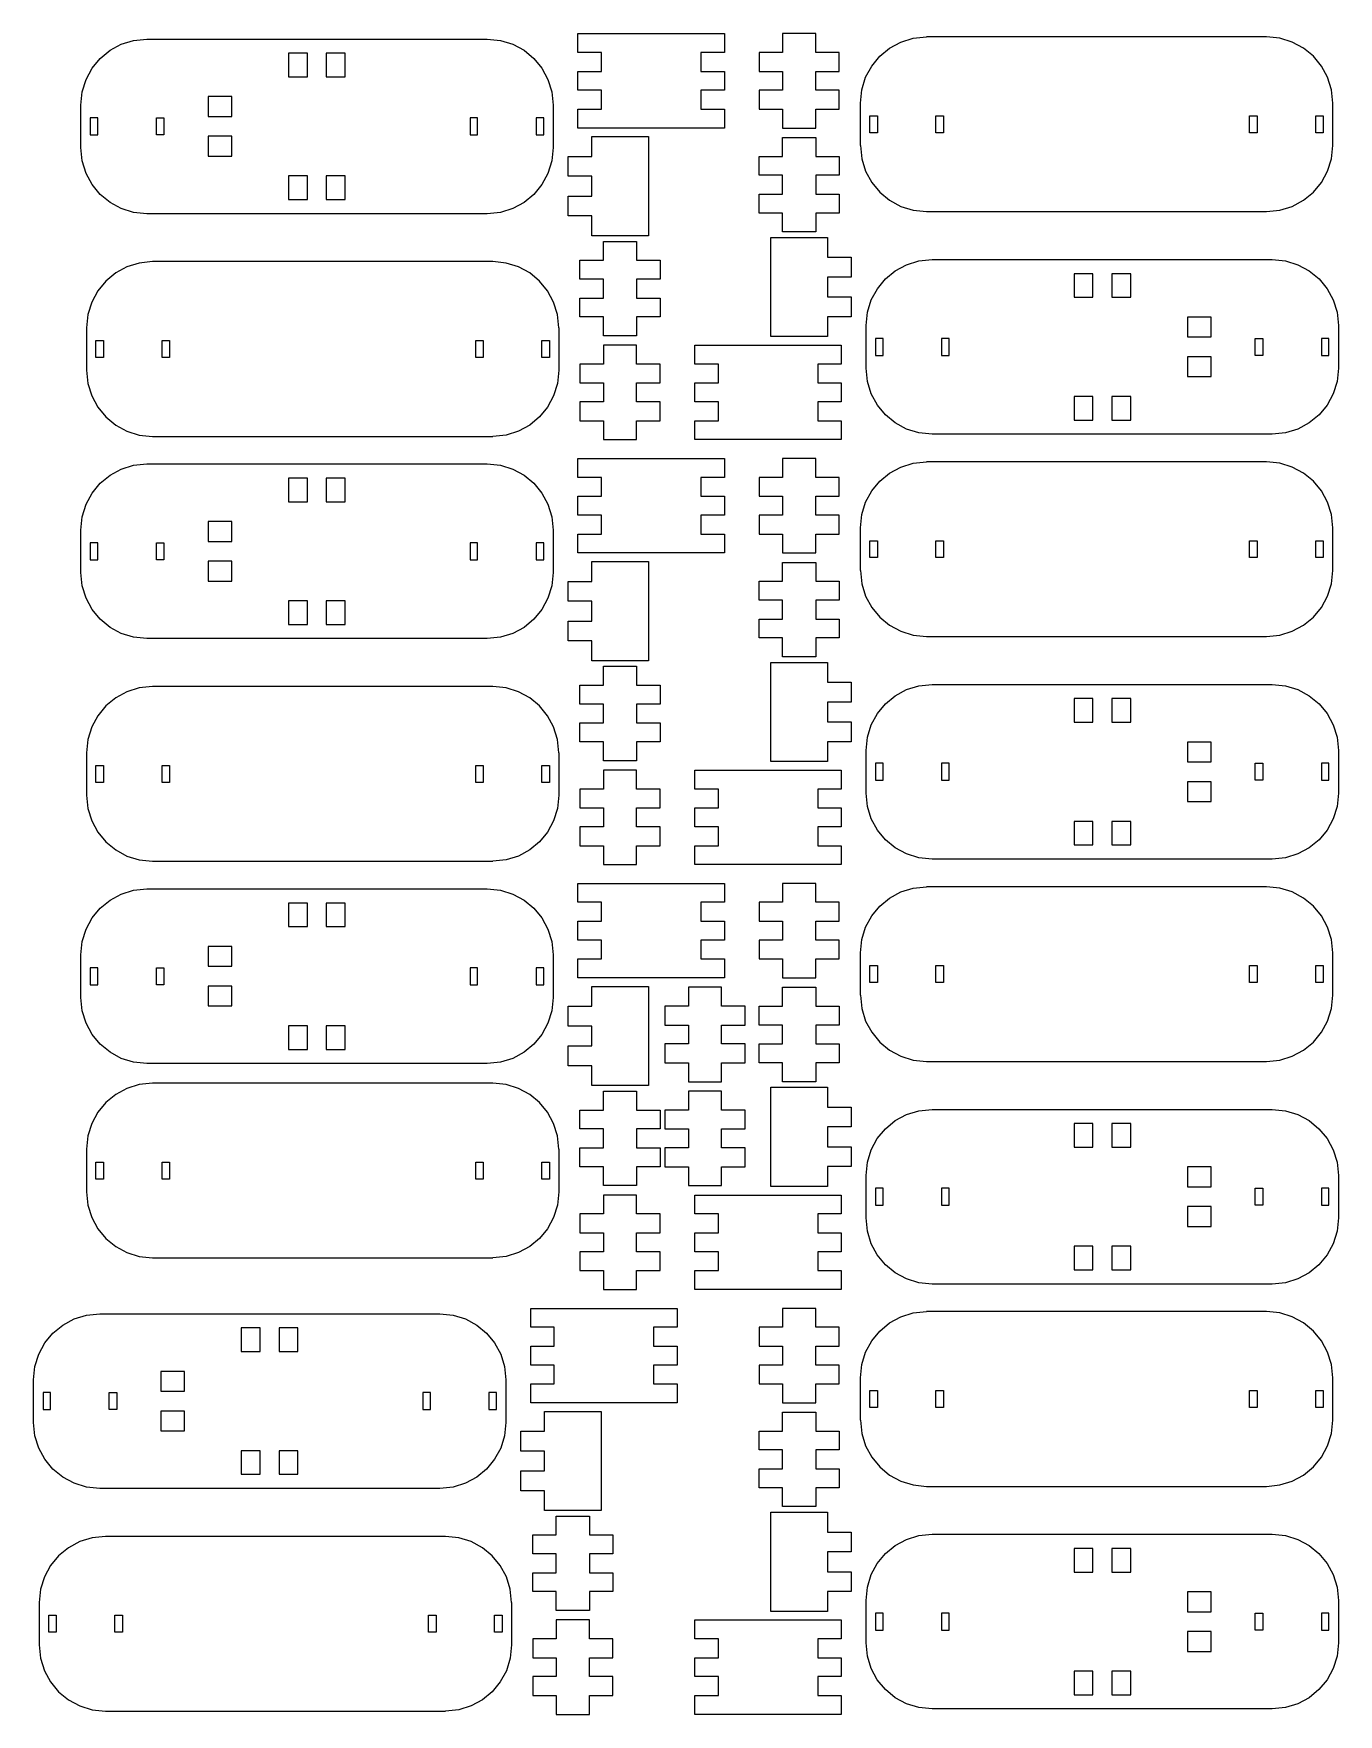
# Model space of a CAD drawing. Extents: x 40 to 178, y 213 to 391.
import ezdxf

# ---------------------------------------------------------------- set-up
doc = ezdxf.new("R2010")
doc.units = 0

msp = doc.modelspace()

# ---------------------------------------------------------------- linework, layer by layer
at = {"layer": 'Layer 1'}
for p, q in [((48.08633, 389.232512), (49.275381, 389.877906)), ((49.275381, 389.877906), (50.589354, 390.285785)), ((50.589354, 390.285785), (52.0001, 390.428)), ((52.0001, 390.428), (88.0001, 390.428)), ((88.0001, 390.428), (89.410846, 390.285785)), ((88.0001, 390.428), (88.0001, 390.428)), ((89.410846, 390.285785), (90.724819, 389.877906)), ((90.724819, 389.877906), (91.91387, 389.232512)), ((97.6181, 389.001), (97.6181, 391.001)), ((97.6181, 391.001), (113.118, 391.001)), ((113.118, 391.001), (113.118, 389.001)), ((122.791, 391.001), (119.291, 391.001)), ((119.291, 391.001), (119.291, 389.001)), ((122.791, 389.001), (122.791, 391.001)), ((130.60623, 389.456512), (131.795281, 390.101906)), ((131.795281, 390.101906), (133.109254, 390.509785)), ((133.109254, 390.509785), (134.52, 390.652)), ((170.52, 390.652), (134.52, 390.652)), ((171.930746, 390.509785), (170.52, 390.652)), ((173.244719, 390.101906), (171.930746, 390.509785)), ((174.43377, 389.456512), (173.244719, 390.101906)), ((46.195588, 387.34177), (47.05035, 388.37775)), ((47.05035, 388.37775), (48.08633, 389.232512)), ((68.9751, 388.928), (66.9751, 388.928)), ((66.9751, 388.928), (66.9751, 386.428)), ((68.9751, 386.428), (68.9751, 388.928)), ((68.9751, 388.928), (68.9751, 388.928)), ((72.9751, 388.928), (70.9751, 388.928)), ((70.9751, 388.928), (70.9751, 386.428)), ((72.9751, 386.428), (72.9751, 388.928)), ((91.91387, 389.232512), (92.94985, 388.37775)), ((92.94985, 388.37775), (93.804612, 387.34177)), ((100.118, 389.001), (97.6181, 389.001)), ((100.118, 387.001), (100.118, 389.001)), ((100.118, 389.001), (100.118, 389.001)), ((113.118, 389.001), (110.618, 389.001)), ((110.618, 389.001), (110.618, 387.001)), ((119.291, 389.001), (116.791, 389.001)), ((116.791, 389.001), (116.791, 387.001)), ((125.291, 389.001), (122.791, 389.001)), ((125.291, 387.001), (125.291, 389.001)), ((128.715488, 387.56577), (129.57025, 388.60175)), ((129.57025, 388.60175), (130.60623, 389.456512)), ((175.46975, 388.60175), (174.43377, 389.456512)), ((176.324512, 387.56577), (175.46975, 388.60175)), ((45.550194, 386.152719), (46.195588, 387.34177)), ((66.9751, 386.428), (68.9751, 386.428)), ((70.9751, 386.428), (72.9751, 386.428)), ((72.9751, 386.428), (72.9751, 386.428)), ((93.804612, 387.34177), (94.450006, 386.152719)), ((97.6181, 385.001), (97.6181, 387.001)), ((97.6181, 387.001), (100.118, 387.001)), ((110.618, 387.001), (113.118, 387.001)), ((113.118, 387.001), (113.118, 385.001)), ((116.791, 387.001), (119.291, 387.001)), ((119.291, 387.001), (119.291, 385.001)), ((122.791, 385.001), (122.791, 387.001)), ((122.791, 387.001), (125.291, 387.001)), ((127.662215, 385.062746), (128.070094, 386.376719)), ((128.070094, 386.376719), (128.715488, 387.56577)), ((176.969906, 386.376719), (176.324512, 387.56577)), ((177.377785, 385.062746), (176.969906, 386.376719)), ((45.0001, 383.428), (45.142315, 384.838746)), ((45.142315, 384.838746), (45.550194, 386.152719)), ((94.450006, 386.152719), (94.857885, 384.838746)), ((94.857885, 384.838746), (95.0001, 383.428)), ((100.118, 385.001), (97.6181, 385.001)), ((100.118, 383.001), (100.118, 385.001)), ((113.118, 385.001), (110.618, 385.001)), ((110.618, 385.001), (110.618, 383.001)), ((119.291, 385.001), (116.791, 385.001)), ((116.791, 385.001), (116.791, 383.001)), ((125.291, 385.001), (122.791, 385.001)), ((125.291, 383.001), (125.291, 385.001)), ((127.52, 383.652), (127.662215, 385.062746)), ((177.52, 383.652), (177.377785, 385.062746)), ((45.0001, 378.928), (45.0001, 383.428)), ((60.9751, 384.328), (58.4751, 384.328)), ((58.4751, 384.328), (58.4751, 382.228)), ((60.9751, 382.228), (60.9751, 384.328)), ((60.9751, 384.328), (60.9751, 384.328)), ((95.0001, 383.428), (95.0001, 378.928)), ((97.6181, 381.001), (97.6181, 383.001)), ((97.6181, 383.001), (100.118, 383.001)), ((110.618, 383.001), (113.118, 383.001)), ((113.118, 383.001), (113.118, 381.001)), ((116.791, 383.001), (119.291, 383.001)), ((116.791, 383.001), (116.791, 383.001)), ((119.291, 383.001), (119.291, 381.001)), ((122.791, 381.001), (122.791, 383.001)), ((122.791, 383.001), (125.291, 383.001)), ((127.52, 379.152), (127.52, 383.652)), ((177.52, 379.152), (177.52, 383.652)), ((46.8001, 382.078), (46.0001, 382.078)), ((46.0001, 382.078), (46.0001, 380.278)), ((46.8001, 380.278), (46.8001, 382.078)), ((53.0001, 380.278), (53.0001, 382.078)), ((53.0001, 382.078), (53.8001, 382.078)), ((53.8001, 382.078), (53.8001, 380.278)), ((58.4751, 382.228), (60.9751, 382.228)), ((87.0001, 382.078), (86.2001, 382.078)), ((86.2001, 382.078), (86.2001, 380.278)), ((87.0001, 380.278), (87.0001, 382.078)), ((94.0001, 382.078), (93.2001, 382.078)), ((93.2001, 382.078), (93.2001, 380.278)), ((94.0001, 380.278), (94.0001, 382.078)), ((113.118, 381.001), (97.6181, 381.001)), ((119.291, 381.001), (122.791, 381.001)), ((128.52, 380.502), (128.52, 382.302)), ((128.52, 382.302), (129.32, 382.302)), ((129.32, 382.302), (129.32, 380.502)), ((135.52, 380.502), (135.52, 382.302)), ((135.52, 382.302), (136.32, 382.302)), ((136.32, 382.302), (136.32, 380.502)), ((168.72, 380.502), (168.72, 382.302)), ((168.72, 382.302), (169.52, 382.302)), ((169.52, 382.302), (169.52, 380.502)), ((175.72, 380.502), (175.72, 382.302)), ((175.72, 382.302), (176.52, 382.302)), ((176.52, 382.302), (176.52, 380.502)), ((46.0001, 380.278), (46.8001, 380.278)), ((46.8001, 380.278), (46.8001, 380.278)), ((53.8001, 380.278), (53.0001, 380.278)), ((53.8001, 380.278), (53.8001, 380.278)), ((60.9751, 380.128), (58.4751, 380.128)), ((58.4751, 380.128), (58.4751, 378.028)), ((60.9751, 378.028), (60.9751, 380.128)), ((60.9751, 380.128), (60.9751, 380.128)), ((86.2001, 380.278), (87.0001, 380.278)), ((86.2001, 380.278), (86.2001, 380.278)), ((93.2001, 380.278), (94.0001, 380.278)), ((93.2001, 380.278), (93.2001, 380.278)), ((99.0782, 377.992), (99.0782, 380.092)), ((99.0782, 380.092), (105.078, 380.092)), ((105.078, 380.092), (105.078, 369.592)), ((105.078, 380.092), (105.078, 380.092)), ((119.291, 378.002), (119.291, 380.002)), ((119.291, 380.002), (122.791, 380.002)), ((122.791, 380.002), (122.791, 378.002)), ((127.52, 379.152), (127.662215, 377.741254)), ((129.32, 380.502), (128.52, 380.502)), ((128.52, 380.502), (128.52, 380.502)), ((136.32, 380.502), (135.52, 380.502)), ((135.52, 380.502), (135.52, 380.502)), ((169.52, 380.502), (168.72, 380.502)), ((168.72, 380.502), (168.72, 380.502)), ((176.52, 380.502), (175.72, 380.502)), ((176.52, 380.502), (176.52, 380.502)), ((177.377785, 377.741254), (177.52, 379.152)), ((45.142315, 377.517254), (45.0001, 378.928)), ((45.550194, 376.203281), (45.142315, 377.517254)), ((58.4751, 378.028), (60.9751, 378.028)), ((94.857885, 377.517254), (94.450006, 376.203281)), ((95.0001, 378.928), (94.857885, 377.517254)), ((96.5782, 375.892), (96.5782, 377.992)), ((96.5782, 377.992), (99.0782, 377.992)), ((116.791, 376.002), (116.791, 378.002)), ((116.791, 378.002), (119.291, 378.002)), ((122.791, 378.002), (125.291, 378.002)), ((125.291, 378.002), (125.291, 376.002)), ((127.662215, 377.741254), (128.070094, 376.427281)), ((176.969906, 376.427281), (177.377785, 377.741254)), ((46.195588, 375.01423), (45.550194, 376.203281)), ((66.9751, 375.928), (66.9751, 373.428)), ((68.9751, 375.928), (66.9751, 375.928)), ((66.9751, 375.928), (66.9751, 375.928)), ((68.9751, 373.428), (68.9751, 375.928)), ((70.9751, 375.928), (70.9751, 373.428)), ((72.9751, 375.928), (70.9751, 375.928)), ((70.9751, 375.928), (70.9751, 375.928)), ((72.9751, 373.428), (72.9751, 375.928)), ((94.450006, 376.203281), (93.804612, 375.01423)), ((99.0782, 375.892), (96.5782, 375.892)), ((99.0782, 373.792), (99.0782, 375.892)), ((119.291, 376.002), (116.791, 376.002)), ((119.291, 374.002), (119.291, 376.002)), ((125.291, 376.002), (122.791, 376.002)), ((122.791, 376.002), (122.791, 374.002)), ((128.070094, 376.427281), (128.715488, 375.23823)), ((176.324512, 375.23823), (176.969906, 376.427281)), ((47.05035, 373.97825), (46.195588, 375.01423)), ((48.08633, 373.123488), (47.05035, 373.97825)), ((92.94985, 373.97825), (91.91387, 373.123488)), ((93.804612, 375.01423), (92.94985, 373.97825)), ((116.791, 374.002), (119.291, 374.002)), ((116.791, 372.002), (116.791, 374.002)), ((116.791, 374.002), (116.791, 374.002)), ((122.791, 374.002), (125.291, 374.002)), ((125.291, 374.002), (125.291, 372.002)), ((128.715488, 375.23823), (129.57025, 374.20225)), ((129.57025, 374.20225), (130.60623, 373.347488)), ((174.43377, 373.347488), (175.46975, 374.20225)), ((175.46975, 374.20225), (176.324512, 375.23823)), ((49.275381, 372.478094), (48.08633, 373.123488)), ((50.589354, 372.070215), (49.275381, 372.478094)), ((52.0001, 371.928), (50.589354, 372.070215)), ((66.9751, 373.428), (68.9751, 373.428)), ((70.9751, 373.428), (72.9751, 373.428)), ((89.410846, 372.070215), (88.0001, 371.928)), ((90.724819, 372.478094), (89.410846, 372.070215)), ((91.91387, 373.123488), (90.724819, 372.478094)), ((96.5782, 371.692), (96.5782, 373.792)), ((96.5782, 373.792), (99.0782, 373.792)), ((130.60623, 373.347488), (131.795281, 372.702094)), ((131.795281, 372.702094), (133.109254, 372.294215)), ((133.109254, 372.294215), (134.52, 372.152)), ((134.52, 372.152), (170.52, 372.152)), ((170.52, 372.152), (171.930746, 372.294215)), ((171.930746, 372.294215), (173.244719, 372.702094)), ((173.244719, 372.702094), (174.43377, 373.347488)), ((88.0001, 371.928), (52.0001, 371.928)), ((99.0782, 371.692), (96.5782, 371.692)), ((99.0782, 369.592), (99.0782, 371.692)), ((119.291, 372.002), (116.791, 372.002)), ((119.291, 370.002), (119.291, 372.002)), ((125.291, 372.002), (122.791, 372.002)), ((122.791, 372.002), (122.791, 370.002)), ((105.078, 369.592), (99.0782, 369.592)), ((100.328, 367.001), (100.328, 369.001)), ((100.328, 369.001), (103.828, 369.001)), ((103.828, 369.001), (103.828, 367.001)), ((118.04, 358.911), (118.04, 369.411)), ((118.04, 369.411), (124.04, 369.411)), ((122.791, 370.002), (119.291, 370.002)), ((124.04, 369.411), (124.04, 367.311)), ((51.188854, 366.707785), (49.874881, 366.299906)), ((52.5996, 366.85), (51.188854, 366.707785)), ((88.5996, 366.85), (52.5996, 366.85)), ((90.010346, 366.707785), (88.5996, 366.85)), ((91.324319, 366.299906), (90.010346, 366.707785)), ((97.8282, 365.001), (97.8282, 367.001)), ((97.8282, 367.001), (100.328, 367.001)), ((103.828, 367.001), (106.328, 367.001)), ((106.328, 367.001), (106.328, 365.001)), ((124.04, 367.311), (126.54, 367.311)), ((126.54, 367.311), (126.54, 365.211)), ((132.394281, 366.523906), (133.708254, 366.931785)), ((133.708254, 366.931785), (135.119, 367.074)), ((135.119, 367.074), (171.119, 367.074)), ((171.119, 367.074), (172.529746, 366.931785)), ((172.529746, 366.931785), (173.843719, 366.523906)), ((48.68583, 365.654512), (47.64985, 364.79975)), ((49.874881, 366.299906), (48.68583, 365.654512)), ((92.51337, 365.654512), (91.324319, 366.299906)), ((93.54935, 364.79975), (92.51337, 365.654512)), ((100.328, 365.001), (97.8282, 365.001)), ((100.328, 363.001), (100.328, 365.001)), ((106.328, 365.001), (103.828, 365.001)), ((103.828, 365.001), (103.828, 363.001)), ((106.328, 365.001), (106.328, 365.001)), ((126.54, 365.211), (124.04, 365.211)), ((124.04, 365.211), (124.04, 363.111)), ((129.314488, 363.98777), (130.16925, 365.02375)), ((130.16925, 365.02375), (131.20523, 365.878512)), ((131.20523, 365.878512), (132.394281, 366.523906)), ((152.144, 365.574), (150.144, 365.574)), ((150.144, 365.574), (150.144, 363.074)), ((152.144, 363.074), (152.144, 365.574)), ((156.144, 365.574), (154.144, 365.574)), ((154.144, 365.574), (154.144, 363.074)), ((156.144, 363.074), (156.144, 365.574)), ((173.843719, 366.523906), (175.03277, 365.878512)), ((175.03277, 365.878512), (176.06875, 365.02375)), ((176.06875, 365.02375), (176.923512, 363.98777)), ((46.795088, 363.76377), (46.149694, 362.574719)), ((47.64985, 364.79975), (46.795088, 363.76377)), ((94.404112, 363.76377), (93.54935, 364.79975)), ((95.049506, 362.574719), (94.404112, 363.76377)), ((128.669094, 362.798719), (129.314488, 363.98777)), ((176.923512, 363.98777), (177.568906, 362.798719)), ((46.149694, 362.574719), (45.741815, 361.260746)), ((95.457385, 361.260746), (95.049506, 362.574719)), ((97.8282, 361.001), (97.8282, 363.001)), ((97.8282, 363.001), (100.328, 363.001)), ((103.828, 363.001), (106.328, 363.001)), ((106.328, 363.001), (106.328, 361.001)), ((124.04, 363.111), (126.54, 363.111)), ((126.54, 363.111), (126.54, 361.011)), ((128.119, 360.074), (128.261215, 361.484746)), ((128.261215, 361.484746), (128.669094, 362.798719)), ((150.144, 363.074), (152.144, 363.074)), ((152.144, 363.074), (152.144, 363.074)), ((154.144, 363.074), (156.144, 363.074)), ((156.144, 363.074), (156.144, 363.074)), ((177.568906, 362.798719), (177.976785, 361.484746)), ((177.976785, 361.484746), (178.119, 360.074)), ((45.741815, 361.260746), (45.5996, 359.85)), ((45.5996, 359.85), (45.5996, 355.35)), ((95.5996, 359.85), (95.457385, 361.260746)), ((95.5996, 359.85), (95.5996, 355.35)), ((100.328, 361.001), (97.8282, 361.001)), ((100.328, 359.001), (100.328, 361.001)), ((106.328, 361.001), (103.828, 361.001)), ((103.828, 361.001), (103.828, 359.001)), ((126.54, 361.011), (124.04, 361.011)), ((124.04, 361.011), (124.04, 358.911)), ((128.119, 355.574), (128.119, 360.074)), ((164.644, 360.974), (162.144, 360.974)), ((162.144, 360.974), (162.144, 358.874)), ((164.644, 358.874), (164.644, 360.974)), ((178.119, 360.074), (178.119, 355.574)), ((46.5996, 358.5), (47.3996, 358.5)), ((46.5996, 356.7), (46.5996, 358.5)), ((46.5996, 358.5), (46.5996, 358.5)), ((47.3996, 358.5), (47.3996, 356.7)), ((53.5996, 356.7), (53.5996, 358.5)), ((53.5996, 358.5), (54.3996, 358.5)), ((54.3996, 358.5), (54.3996, 356.7)), ((54.3996, 358.5), (54.3996, 358.5)), ((86.7996, 356.7), (86.7996, 358.5)), ((86.7996, 358.5), (87.5996, 358.5)), ((87.5996, 358.5), (87.5996, 356.7)), ((87.5996, 358.5), (87.5996, 358.5)), ((93.7996, 356.7), (93.7996, 358.5)), ((93.7996, 358.5), (94.5996, 358.5)), ((94.5996, 358.5), (94.5996, 356.7)), ((94.5996, 358.5), (94.5996, 358.5)), ((103.828, 359.001), (100.328, 359.001)), ((103.828, 358.001), (100.328, 358.001)), ((100.328, 358.001), (100.328, 356.001)), ((103.828, 356.001), (103.828, 358.001)), ((110, 356.001), (110, 358.001)), ((110, 358.001), (125.5, 358.001)), ((124.04, 358.911), (118.04, 358.911)), ((118.04, 358.911), (118.04, 358.911)), ((125.5, 358.001), (125.5, 356.001)), ((129.919, 358.724), (129.119, 358.724)), ((129.119, 358.724), (129.119, 356.924)), ((129.919, 356.924), (129.919, 358.724)), ((129.919, 358.724), (129.919, 358.724)), ((136.919, 358.724), (136.119, 358.724)), ((136.119, 358.724), (136.119, 356.924)), ((136.919, 356.924), (136.919, 358.724)), ((136.919, 358.724), (136.919, 358.724)), ((162.144, 358.874), (164.644, 358.874)), ((162.144, 358.874), (162.144, 358.874)), ((169.319, 358.724), (170.119, 358.724)), ((169.319, 356.924), (169.319, 358.724)), ((169.319, 358.724), (169.319, 358.724)), ((170.119, 358.724), (170.119, 356.924)), ((176.319, 358.724), (176.319, 356.924)), ((177.119, 358.724), (176.319, 358.724)), ((176.319, 358.724), (176.319, 358.724)), ((177.119, 356.924), (177.119, 358.724)), ((47.3996, 356.7), (46.5996, 356.7)), ((54.3996, 356.7), (53.5996, 356.7)), ((87.5996, 356.7), (86.7996, 356.7)), ((94.5996, 356.7), (93.7996, 356.7)), ((100.328, 356.001), (97.8282, 356.001)), ((97.8282, 356.001), (97.8282, 354.001)), ((106.328, 356.001), (103.828, 356.001)), ((106.328, 354.001), (106.328, 356.001)), ((106.328, 356.001), (106.328, 356.001)), ((112.5, 356.001), (110, 356.001)), ((112.5, 354.001), (112.5, 356.001)), ((125.5, 356.001), (123, 356.001)), ((123, 356.001), (123, 354.001)), ((129.119, 356.924), (129.919, 356.924)), ((136.119, 356.924), (136.919, 356.924)), ((164.644, 356.774), (162.144, 356.774)), ((162.144, 356.774), (162.144, 354.674)), ((164.644, 354.674), (164.644, 356.774)), ((170.119, 356.924), (169.319, 356.924)), ((176.319, 356.924), (177.119, 356.924)), ((45.5996, 355.35), (45.741815, 353.939254)), ((95.5996, 355.35), (95.457385, 353.939254)), ((128.261215, 354.163254), (128.119, 355.574)), ((162.144, 354.674), (164.644, 354.674)), ((162.144, 354.674), (162.144, 354.674)), ((178.119, 355.574), (177.976785, 354.163254)), ((45.741815, 353.939254), (46.149694, 352.625281)), ((46.149694, 352.625281), (46.795088, 351.43623)), ((95.049506, 352.625281), (94.404112, 351.43623)), ((95.457385, 353.939254), (95.049506, 352.625281)), ((97.8282, 354.001), (100.328, 354.001)), ((100.328, 354.001), (100.328, 352.001)), ((103.828, 352.001), (103.828, 354.001)), ((103.828, 354.001), (106.328, 354.001)), ((110, 352.001), (110, 354.001)), ((110, 354.001), (112.5, 354.001)), ((123, 354.001), (125.5, 354.001)), ((125.5, 354.001), (125.5, 352.001)), ((128.669094, 352.849281), (128.261215, 354.163254)), ((129.314488, 351.66023), (128.669094, 352.849281)), ((150.144, 352.574), (150.144, 350.074)), ((152.144, 352.574), (150.144, 352.574)), ((150.144, 352.574), (150.144, 352.574)), ((152.144, 350.074), (152.144, 352.574)), ((156.144, 352.574), (154.144, 352.574)), ((154.144, 352.574), (154.144, 350.074)), ((156.144, 350.074), (156.144, 352.574)), ((177.568906, 352.849281), (176.923512, 351.66023)), ((177.976785, 354.163254), (177.568906, 352.849281)), ((46.795088, 351.43623), (47.64985, 350.40025)), ((94.404112, 351.43623), (93.54935, 350.40025)), ((100.328, 352.001), (97.8282, 352.001)), ((97.8282, 352.001), (97.8282, 350.001)), ((106.328, 352.001), (103.828, 352.001)), ((106.328, 350.001), (106.328, 352.001)), ((112.5, 352.001), (110, 352.001)), ((112.5, 350.001), (112.5, 352.001)), ((125.5, 352.001), (123, 352.001)), ((123, 352.001), (123, 350.001)), ((130.16925, 350.62425), (129.314488, 351.66023)), ((176.923512, 351.66023), (176.06875, 350.62425)), ((47.64985, 350.40025), (48.68583, 349.545488)), ((48.68583, 349.545488), (49.874881, 348.900094)), ((49.874881, 348.900094), (51.188854, 348.492215)), ((91.324319, 348.900094), (90.010346, 348.492215)), ((92.51337, 349.545488), (91.324319, 348.900094)), ((93.54935, 350.40025), (92.51337, 349.545488)), ((97.8282, 350.001), (100.328, 350.001)), ((100.328, 350.001), (100.328, 348.001)), ((103.828, 348.001), (103.828, 350.001)), ((103.828, 350.001), (106.328, 350.001)), ((110, 348.001), (110, 350.001)), ((110, 350.001), (112.5, 350.001)), ((123, 350.001), (125.5, 350.001)), ((123, 350.001), (123, 350.001)), ((125.5, 350.001), (125.5, 348.001)), ((131.20523, 349.769488), (130.16925, 350.62425)), ((132.394281, 349.124094), (131.20523, 349.769488)), ((133.708254, 348.716215), (132.394281, 349.124094)), ((150.144, 350.074), (152.144, 350.074)), ((154.144, 350.074), (156.144, 350.074)), ((154.144, 350.074), (154.144, 350.074)), ((173.843719, 349.124094), (172.529746, 348.716215)), ((175.03277, 349.769488), (173.843719, 349.124094)), ((176.06875, 350.62425), (175.03277, 349.769488)), ((51.188854, 348.492215), (52.5996, 348.35)), ((52.5996, 348.35), (88.5996, 348.35)), ((90.010346, 348.492215), (88.5996, 348.35)), ((100.328, 348.001), (103.828, 348.001)), ((125.5, 348.001), (110, 348.001)), ((135.119, 348.574), (133.708254, 348.716215)), ((171.119, 348.574), (135.119, 348.574)), ((135.119, 348.574), (135.119, 348.574)), ((172.529746, 348.716215), (171.119, 348.574)), ((50.589354, 345.285785), (52.0001, 345.428)), ((52.0001, 345.428), (88.0001, 345.428)), ((88.0001, 345.428), (89.410846, 345.285785)), ((88.0001, 345.428), (88.0001, 345.428)), ((97.6181, 344.001), (97.6181, 346.001)), ((97.6181, 346.001), (113.118, 346.001)), ((113.118, 346.001), (113.118, 344.001)), ((122.791, 346.001), (119.291, 346.001)), ((119.291, 346.001), (119.291, 344.001)), ((122.791, 344.001), (122.791, 346.001)), ((131.795281, 345.101906), (133.109254, 345.509785)), ((133.109254, 345.509785), (134.52, 345.652)), ((170.52, 345.652), (134.52, 345.652)), ((171.930746, 345.509785), (170.52, 345.652)), ((173.244719, 345.101906), (171.930746, 345.509785)), ((47.05035, 343.37775), (48.08633, 344.232512)), ((48.08633, 344.232512), (49.275381, 344.877906)), ((49.275381, 344.877906), (50.589354, 345.285785)), ((68.9751, 343.928), (66.9751, 343.928)), ((66.9751, 343.928), (66.9751, 341.428)), ((68.9751, 341.428), (68.9751, 343.928)), ((68.9751, 343.928), (68.9751, 343.928)), ((72.9751, 343.928), (70.9751, 343.928)), ((70.9751, 343.928), (70.9751, 341.428)), ((72.9751, 341.428), (72.9751, 343.928)), ((89.410846, 345.285785), (90.724819, 344.877906)), ((90.724819, 344.877906), (91.91387, 344.232512)), ((91.91387, 344.232512), (92.94985, 343.37775)), ((100.118, 344.001), (97.6181, 344.001)), ((100.118, 342.001), (100.118, 344.001)), ((100.118, 344.001), (100.118, 344.001)), ((113.118, 344.001), (110.618, 344.001)), ((110.618, 344.001), (110.618, 342.001)), ((119.291, 344.001), (116.791, 344.001)), ((116.791, 344.001), (116.791, 342.001)), ((125.291, 344.001), (122.791, 344.001)), ((125.291, 342.001), (125.291, 344.001)), ((128.715488, 342.56577), (129.57025, 343.60175)), ((129.57025, 343.60175), (130.60623, 344.456512)), ((130.60623, 344.456512), (131.795281, 345.101906)), ((174.43377, 344.456512), (173.244719, 345.101906)), ((175.46975, 343.60175), (174.43377, 344.456512)), ((176.324512, 342.56577), (175.46975, 343.60175)), ((45.550194, 341.152719), (46.195588, 342.34177)), ((46.195588, 342.34177), (47.05035, 343.37775)), ((92.94985, 343.37775), (93.804612, 342.34177)), ((93.804612, 342.34177), (94.450006, 341.152719)), ((97.6181, 340.001), (97.6181, 342.001)), ((97.6181, 342.001), (100.118, 342.001)), ((110.618, 342.001), (113.118, 342.001)), ((113.118, 342.001), (113.118, 340.001)), ((116.791, 342.001), (119.291, 342.001)), ((119.291, 342.001), (119.291, 340.001)), ((122.791, 340.001), (122.791, 342.001)), ((122.791, 342.001), (125.291, 342.001)), ((128.070094, 341.376719), (128.715488, 342.56577)), ((176.969906, 341.376719), (176.324512, 342.56577)), ((45.142315, 339.838746), (45.550194, 341.152719)), ((66.9751, 341.428), (68.9751, 341.428)), ((70.9751, 341.428), (72.9751, 341.428)), ((72.9751, 341.428), (72.9751, 341.428)), ((94.450006, 341.152719), (94.857885, 339.838746)), ((100.118, 340.001), (97.6181, 340.001)), ((100.118, 338.001), (100.118, 340.001)), ((113.118, 340.001), (110.618, 340.001)), ((110.618, 340.001), (110.618, 338.001)), ((119.291, 340.001), (116.791, 340.001)), ((116.791, 340.001), (116.791, 338.001)), ((125.291, 340.001), (122.791, 340.001)), ((125.291, 338.001), (125.291, 340.001)), ((127.52, 338.652), (127.662215, 340.062746)), ((127.662215, 340.062746), (128.070094, 341.376719)), ((177.377785, 340.062746), (176.969906, 341.376719)), ((177.52, 338.652), (177.377785, 340.062746)), ((45.0001, 338.428), (45.142315, 339.838746)), ((45.0001, 333.928), (45.0001, 338.428)), ((60.9751, 339.328), (58.4751, 339.328)), ((58.4751, 339.328), (58.4751, 337.228)), ((60.9751, 337.228), (60.9751, 339.328)), ((60.9751, 339.328), (60.9751, 339.328)), ((94.857885, 339.838746), (95.0001, 338.428)), ((95.0001, 338.428), (95.0001, 333.928)), ((127.52, 334.152), (127.52, 338.652)), ((177.52, 334.152), (177.52, 338.652)), ((46.8001, 337.078), (46.0001, 337.078)), ((46.0001, 337.078), (46.0001, 335.278)), ((46.8001, 335.278), (46.8001, 337.078)), ((53.0001, 335.278), (53.0001, 337.078)), ((53.0001, 337.078), (53.8001, 337.078)), ((53.8001, 337.078), (53.8001, 335.278)), ((58.4751, 337.228), (60.9751, 337.228)), ((87.0001, 337.078), (86.2001, 337.078)), ((86.2001, 337.078), (86.2001, 335.278)), ((87.0001, 335.278), (87.0001, 337.078)), ((94.0001, 337.078), (93.2001, 337.078)), ((93.2001, 337.078), (93.2001, 335.278)), ((94.0001, 335.278), (94.0001, 337.078)), ((97.6181, 336.001), (97.6181, 338.001)), ((97.6181, 338.001), (100.118, 338.001)), ((110.618, 338.001), (113.118, 338.001)), ((113.118, 338.001), (113.118, 336.001)), ((116.791, 338.001), (119.291, 338.001)), ((116.791, 338.001), (116.791, 338.001)), ((119.291, 338.001), (119.291, 336.001)), ((122.791, 336.001), (122.791, 338.001)), ((122.791, 338.001), (125.291, 338.001)), ((128.52, 335.502), (128.52, 337.302)), ((128.52, 337.302), (129.32, 337.302)), ((129.32, 337.302), (129.32, 335.502)), ((135.52, 335.502), (135.52, 337.302)), ((135.52, 337.302), (136.32, 337.302)), ((136.32, 337.302), (136.32, 335.502)), ((168.72, 335.502), (168.72, 337.302)), ((168.72, 337.302), (169.52, 337.302)), ((169.52, 337.302), (169.52, 335.502)), ((175.72, 335.502), (175.72, 337.302)), ((175.72, 337.302), (176.52, 337.302)), ((176.52, 337.302), (176.52, 335.502)), ((46.0001, 335.278), (46.8001, 335.278)), ((46.8001, 335.278), (46.8001, 335.278)), ((53.8001, 335.278), (53.0001, 335.278)), ((53.8001, 335.278), (53.8001, 335.278)), ((60.9751, 335.128), (58.4751, 335.128)), ((58.4751, 335.128), (58.4751, 333.028)), ((60.9751, 333.028), (60.9751, 335.128)), ((60.9751, 335.128), (60.9751, 335.128)), ((86.2001, 335.278), (87.0001, 335.278)), ((86.2001, 335.278), (86.2001, 335.278)), ((93.2001, 335.278), (94.0001, 335.278)), ((93.2001, 335.278), (93.2001, 335.278)), ((113.118, 336.001), (97.6181, 336.001)), ((99.0782, 332.991), (99.0782, 335.091)), ((99.0782, 335.091), (105.078, 335.091)), ((105.078, 335.091), (105.078, 324.591)), ((105.078, 335.091), (105.078, 335.091)), ((119.291, 336.001), (122.791, 336.001)), ((119.291, 333.001), (119.291, 335.001)), ((119.291, 335.001), (122.791, 335.001)), ((122.791, 335.001), (122.791, 333.001)), ((129.32, 335.502), (128.52, 335.502)), ((128.52, 335.502), (128.52, 335.502)), ((136.32, 335.502), (135.52, 335.502)), ((135.52, 335.502), (135.52, 335.502)), ((169.52, 335.502), (168.72, 335.502)), ((168.72, 335.502), (168.72, 335.502)), ((176.52, 335.502), (175.72, 335.502)), ((176.52, 335.502), (176.52, 335.502)), ((45.142315, 332.517254), (45.0001, 333.928)), ((58.4751, 333.028), (60.9751, 333.028)), ((95.0001, 333.928), (94.857885, 332.517254)), ((96.5782, 330.891), (96.5782, 332.991)), ((96.5782, 332.991), (99.0782, 332.991)), ((116.791, 331.001), (116.791, 333.001)), ((116.791, 333.001), (119.291, 333.001)), ((122.791, 333.001), (125.291, 333.001)), ((125.291, 333.001), (125.291, 331.001)), ((127.52, 334.152), (127.662215, 332.741254)), ((177.377785, 332.741254), (177.52, 334.152)), ((45.550194, 331.203281), (45.142315, 332.517254)), ((46.195588, 330.01423), (45.550194, 331.203281)), ((94.450006, 331.203281), (93.804612, 330.01423)), ((94.857885, 332.517254), (94.450006, 331.203281)), ((127.662215, 332.741254), (128.070094, 331.427281)), ((128.070094, 331.427281), (128.715488, 330.23823)), ((176.324512, 330.23823), (176.969906, 331.427281)), ((176.969906, 331.427281), (177.377785, 332.741254)), ((47.05035, 328.97825), (46.195588, 330.01423)), ((66.9751, 330.928), (66.9751, 328.428)), ((68.9751, 330.928), (66.9751, 330.928)), ((66.9751, 330.928), (66.9751, 330.928)), ((68.9751, 328.428), (68.9751, 330.928)), ((70.9751, 330.928), (70.9751, 328.428)), ((72.9751, 330.928), (70.9751, 330.928)), ((70.9751, 330.928), (70.9751, 330.928)), ((72.9751, 328.428), (72.9751, 330.928)), ((93.804612, 330.01423), (92.94985, 328.97825)), ((99.0782, 330.891), (96.5782, 330.891)), ((99.0782, 328.791), (99.0782, 330.891)), ((119.291, 331.001), (116.791, 331.001)), ((119.291, 329.001), (119.291, 331.001)), ((125.291, 331.001), (122.791, 331.001)), ((122.791, 331.001), (122.791, 329.001)), ((128.715488, 330.23823), (129.57025, 329.20225)), ((175.46975, 329.20225), (176.324512, 330.23823)), ((48.08633, 328.123488), (47.05035, 328.97825)), ((49.275381, 327.478094), (48.08633, 328.123488)), ((66.9751, 328.428), (68.9751, 328.428)), ((70.9751, 328.428), (72.9751, 328.428)), ((91.91387, 328.123488), (90.724819, 327.478094)), ((92.94985, 328.97825), (91.91387, 328.123488)), ((96.5782, 326.691), (96.5782, 328.791)), ((96.5782, 328.791), (99.0782, 328.791)), ((116.791, 329.001), (119.291, 329.001)), ((116.791, 327.001), (116.791, 329.001)), ((116.791, 329.001), (116.791, 329.001)), ((122.791, 329.001), (125.291, 329.001)), ((125.291, 329.001), (125.291, 327.001)), ((129.57025, 329.20225), (130.60623, 328.347488)), ((130.60623, 328.347488), (131.795281, 327.702094)), ((131.795281, 327.702094), (133.109254, 327.294215)), ((171.930746, 327.294215), (173.244719, 327.702094)), ((173.244719, 327.702094), (174.43377, 328.347488)), ((174.43377, 328.347488), (175.46975, 329.20225)), ((50.589354, 327.070215), (49.275381, 327.478094)), ((52.0001, 326.928), (50.589354, 327.070215)), ((88.0001, 326.928), (52.0001, 326.928)), ((89.410846, 327.070215), (88.0001, 326.928)), ((90.724819, 327.478094), (89.410846, 327.070215)), ((99.0782, 326.691), (96.5782, 326.691)), ((99.0782, 324.591), (99.0782, 326.691)), ((119.291, 327.001), (116.791, 327.001)), ((119.291, 325.001), (119.291, 327.001)), ((125.291, 327.001), (122.791, 327.001)), ((122.791, 327.001), (122.791, 325.001)), ((133.109254, 327.294215), (134.52, 327.152)), ((134.52, 327.152), (170.52, 327.152)), ((170.52, 327.152), (171.930746, 327.294215)), ((105.078, 324.591), (99.0782, 324.591)), ((100.328, 322.001), (100.328, 324.001)), ((100.328, 324.001), (103.828, 324.001)), ((103.828, 324.001), (103.828, 322.001)), ((118.04, 313.911), (118.04, 324.411)), ((118.04, 324.411), (124.04, 324.411)), ((122.791, 325.001), (119.291, 325.001)), ((124.04, 324.411), (124.04, 322.311)), ((124.04, 322.311), (126.54, 322.311)), ((126.54, 322.311), (126.54, 320.211)), ((48.68583, 320.654512), (47.64985, 319.79975)), ((49.874881, 321.299906), (48.68583, 320.654512)), ((51.188854, 321.707785), (49.874881, 321.299906)), ((52.5996, 321.85), (51.188854, 321.707785)), ((88.5996, 321.85), (52.5996, 321.85)), ((90.010346, 321.707785), (88.5996, 321.85)), ((91.324319, 321.299906), (90.010346, 321.707785)), ((92.51337, 320.654512), (91.324319, 321.299906)), ((93.54935, 319.79975), (92.51337, 320.654512)), ((97.8282, 320.001), (97.8282, 322.001)), ((97.8282, 322.001), (100.328, 322.001)), ((103.828, 322.001), (106.328, 322.001)), ((106.328, 322.001), (106.328, 320.001)), ((130.16925, 320.02375), (131.20523, 320.878512)), ((131.20523, 320.878512), (132.394281, 321.523906)), ((132.394281, 321.523906), (133.708254, 321.931785)), ((133.708254, 321.931785), (135.119, 322.074)), ((135.119, 322.074), (171.119, 322.074)), ((152.144, 320.574), (150.144, 320.574)), ((150.144, 320.574), (150.144, 318.074)), ((152.144, 318.074), (152.144, 320.574)), ((156.144, 320.574), (154.144, 320.574)), ((154.144, 320.574), (154.144, 318.074)), ((156.144, 318.074), (156.144, 320.574)), ((171.119, 322.074), (172.529746, 321.931785)), ((172.529746, 321.931785), (173.843719, 321.523906)), ((173.843719, 321.523906), (175.03277, 320.878512)), ((175.03277, 320.878512), (176.06875, 320.02375)), ((46.795088, 318.76377), (46.149694, 317.574719)), ((47.64985, 319.79975), (46.795088, 318.76377)), ((94.404112, 318.76377), (93.54935, 319.79975)), ((95.049506, 317.574719), (94.404112, 318.76377)), ((100.328, 320.001), (97.8282, 320.001)), ((100.328, 318.001), (100.328, 320.001)), ((106.328, 320.001), (103.828, 320.001)), ((103.828, 320.001), (103.828, 318.001)), ((106.328, 320.001), (106.328, 320.001)), ((126.54, 320.211), (124.04, 320.211)), ((124.04, 320.211), (124.04, 318.111)), ((128.669094, 317.798719), (129.314488, 318.98777)), ((129.314488, 318.98777), (130.16925, 320.02375)), ((176.06875, 320.02375), (176.923512, 318.98777)), ((176.923512, 318.98777), (177.568906, 317.798719)), ((46.149694, 317.574719), (45.741815, 316.260746)), ((95.457385, 316.260746), (95.049506, 317.574719)), ((97.8282, 316.001), (97.8282, 318.001)), ((97.8282, 318.001), (100.328, 318.001)), ((103.828, 318.001), (106.328, 318.001)), ((106.328, 318.001), (106.328, 316.001)), ((124.04, 318.111), (126.54, 318.111)), ((126.54, 318.111), (126.54, 316.011)), ((128.261215, 316.484746), (128.669094, 317.798719)), ((150.144, 318.074), (152.144, 318.074)), ((152.144, 318.074), (152.144, 318.074)), ((154.144, 318.074), (156.144, 318.074)), ((156.144, 318.074), (156.144, 318.074)), ((177.568906, 317.798719), (177.976785, 316.484746)), ((45.741815, 316.260746), (45.5996, 314.85)), ((95.5996, 314.85), (95.457385, 316.260746)), ((100.328, 316.001), (97.8282, 316.001)), ((100.328, 314.001), (100.328, 316.001)), ((106.328, 316.001), (103.828, 316.001)), ((103.828, 316.001), (103.828, 314.001)), ((126.54, 316.011), (124.04, 316.011)), ((124.04, 316.011), (124.04, 313.911)), ((128.119, 315.074), (128.261215, 316.484746)), ((128.119, 310.574), (128.119, 315.074)), ((164.644, 315.974), (162.144, 315.974)), ((162.144, 315.974), (162.144, 313.874)), ((164.644, 313.874), (164.644, 315.974)), ((177.976785, 316.484746), (178.119, 315.074)), ((178.119, 315.074), (178.119, 310.574)), ((45.5996, 314.85), (45.5996, 310.35)), ((46.5996, 313.5), (47.3996, 313.5)), ((46.5996, 311.7), (46.5996, 313.5)), ((46.5996, 313.5), (46.5996, 313.5)), ((47.3996, 313.5), (47.3996, 311.7)), ((53.5996, 311.7), (53.5996, 313.5)), ((53.5996, 313.5), (54.3996, 313.5)), ((54.3996, 313.5), (54.3996, 311.7)), ((54.3996, 313.5), (54.3996, 313.5)), ((86.7996, 311.7), (86.7996, 313.5)), ((86.7996, 313.5), (87.5996, 313.5)), ((87.5996, 313.5), (87.5996, 311.7)), ((87.5996, 313.5), (87.5996, 313.5)), ((93.7996, 311.7), (93.7996, 313.5)), ((93.7996, 313.5), (94.5996, 313.5)), ((94.5996, 313.5), (94.5996, 311.7)), ((94.5996, 313.5), (94.5996, 313.5)), ((95.5996, 314.85), (95.5996, 310.35)), ((103.828, 314.001), (100.328, 314.001)), ((124.04, 313.911), (118.04, 313.911)), ((118.04, 313.911), (118.04, 313.911)), ((129.919, 313.724), (129.119, 313.724)), ((129.119, 313.724), (129.119, 311.924)), ((129.919, 311.924), (129.919, 313.724)), ((129.919, 313.724), (129.919, 313.724)), ((136.919, 313.724), (136.119, 313.724)), ((136.119, 313.724), (136.119, 311.924)), ((136.919, 311.924), (136.919, 313.724)), ((136.919, 313.724), (136.919, 313.724)), ((162.144, 313.874), (164.644, 313.874)), ((162.144, 313.874), (162.144, 313.874)), ((169.319, 313.724), (170.119, 313.724)), ((169.319, 311.924), (169.319, 313.724)), ((169.319, 313.724), (169.319, 313.724)), ((170.119, 313.724), (170.119, 311.924)), ((176.319, 313.724), (176.319, 311.924)), ((177.119, 313.724), (176.319, 313.724)), ((176.319, 313.724), (176.319, 313.724)), ((177.119, 311.924), (177.119, 313.724)), ((47.3996, 311.7), (46.5996, 311.7)), ((54.3996, 311.7), (53.5996, 311.7)), ((87.5996, 311.7), (86.7996, 311.7)), ((94.5996, 311.7), (93.7996, 311.7)), ((103.828, 313.001), (100.328, 313.001)), ((100.328, 313.001), (100.328, 311.001)), ((103.828, 311.001), (103.828, 313.001)), ((110, 311.001), (110, 313.001)), ((110, 313.001), (125.5, 313.001)), ((125.5, 313.001), (125.5, 311.001)), ((129.119, 311.924), (129.919, 311.924)), ((136.119, 311.924), (136.919, 311.924)), ((164.644, 311.774), (162.144, 311.774)), ((162.144, 311.774), (162.144, 309.674)), ((164.644, 309.674), (164.644, 311.774)), ((170.119, 311.924), (169.319, 311.924)), ((176.319, 311.924), (177.119, 311.924)), ((45.5996, 310.35), (45.741815, 308.939254)), ((95.5996, 310.35), (95.457385, 308.939254)), ((100.328, 311.001), (97.8282, 311.001)), ((97.8282, 311.001), (97.8282, 309.001)), ((106.328, 311.001), (103.828, 311.001)), ((106.328, 309.001), (106.328, 311.001)), ((106.328, 311.001), (106.328, 311.001)), ((112.5, 311.001), (110, 311.001)), ((112.5, 309.001), (112.5, 311.001)), ((125.5, 311.001), (123, 311.001)), ((123, 311.001), (123, 309.001)), ((128.261215, 309.163254), (128.119, 310.574)), ((178.119, 310.574), (177.976785, 309.163254)), ((45.741815, 308.939254), (46.149694, 307.625281)), ((95.457385, 308.939254), (95.049506, 307.625281)), ((97.8282, 309.001), (100.328, 309.001)), ((100.328, 309.001), (100.328, 307.001)), ((103.828, 307.001), (103.828, 309.001)), ((103.828, 309.001), (106.328, 309.001)), ((110, 307.001), (110, 309.001)), ((110, 309.001), (112.5, 309.001)), ((123, 309.001), (125.5, 309.001)), ((125.5, 309.001), (125.5, 307.001)), ((128.669094, 307.849281), (128.261215, 309.163254)), ((162.144, 309.674), (164.644, 309.674)), ((162.144, 309.674), (162.144, 309.674)), ((177.976785, 309.163254), (177.568906, 307.849281)), ((46.149694, 307.625281), (46.795088, 306.43623)), ((46.795088, 306.43623), (47.64985, 305.40025)), ((94.404112, 306.43623), (93.54935, 305.40025)), ((95.049506, 307.625281), (94.404112, 306.43623)), ((100.328, 307.001), (97.8282, 307.001)), ((97.8282, 307.001), (97.8282, 305.001)), ((106.328, 307.001), (103.828, 307.001)), ((106.328, 305.001), (106.328, 307.001)), ((112.5, 307.001), (110, 307.001)), ((112.5, 305.001), (112.5, 307.001)), ((125.5, 307.001), (123, 307.001)), ((123, 307.001), (123, 305.001)), ((129.314488, 306.66023), (128.669094, 307.849281)), ((130.16925, 305.62425), (129.314488, 306.66023)), ((150.144, 307.574), (150.144, 305.074)), ((152.144, 307.574), (150.144, 307.574)), ((150.144, 307.574), (150.144, 307.574)), ((152.144, 305.074), (152.144, 307.574)), ((156.144, 307.574), (154.144, 307.574)), ((154.144, 307.574), (154.144, 305.074)), ((156.144, 305.074), (156.144, 307.574)), ((176.923512, 306.66023), (176.06875, 305.62425)), ((177.568906, 307.849281), (176.923512, 306.66023)), ((47.64985, 305.40025), (48.68583, 304.545488)), ((48.68583, 304.545488), (49.874881, 303.900094)), ((92.51337, 304.545488), (91.324319, 303.900094)), ((93.54935, 305.40025), (92.51337, 304.545488)), ((97.8282, 305.001), (100.328, 305.001)), ((100.328, 305.001), (100.328, 303.001)), ((103.828, 303.001), (103.828, 305.001)), ((103.828, 305.001), (106.328, 305.001)), ((110, 303.001), (110, 305.001)), ((110, 305.001), (112.5, 305.001)), ((123, 305.001), (125.5, 305.001)), ((123, 305.001), (123, 305.001)), ((125.5, 305.001), (125.5, 303.001)), ((131.20523, 304.769488), (130.16925, 305.62425)), ((132.394281, 304.124094), (131.20523, 304.769488)), ((150.144, 305.074), (152.144, 305.074)), ((154.144, 305.074), (156.144, 305.074)), ((154.144, 305.074), (154.144, 305.074)), ((175.03277, 304.769488), (173.843719, 304.124094)), ((176.06875, 305.62425), (175.03277, 304.769488)), ((49.874881, 303.900094), (51.188854, 303.492215)), ((51.188854, 303.492215), (52.5996, 303.35)), ((52.5996, 303.35), (88.5996, 303.35)), ((90.010346, 303.492215), (88.5996, 303.35)), ((91.324319, 303.900094), (90.010346, 303.492215)), ((100.328, 303.001), (103.828, 303.001)), ((125.5, 303.001), (110, 303.001)), ((133.708254, 303.716215), (132.394281, 304.124094)), ((135.119, 303.574), (133.708254, 303.716215)), ((171.119, 303.574), (135.119, 303.574)), ((135.119, 303.574), (135.119, 303.574)), ((172.529746, 303.716215), (171.119, 303.574)), ((173.843719, 304.124094), (172.529746, 303.716215)), ((97.6181, 299.001), (97.6181, 301.001)), ((97.6181, 301.001), (113.118, 301.001)), ((113.118, 301.001), (113.118, 299.001)), ((122.791, 301.001), (119.291, 301.001)), ((119.291, 301.001), (119.291, 299.001)), ((122.791, 299.001), (122.791, 301.001)), ((47.05035, 298.37775), (48.08633, 299.232512)), ((48.08633, 299.232512), (49.275381, 299.877906)), ((49.275381, 299.877906), (50.589354, 300.285785)), ((50.589354, 300.285785), (52.0001, 300.428)), ((52.0001, 300.428), (88.0001, 300.428)), ((88.0001, 300.428), (89.410846, 300.285785)), ((88.0001, 300.428), (88.0001, 300.428)), ((89.410846, 300.285785), (90.724819, 299.877906)), ((90.724819, 299.877906), (91.91387, 299.232512)), ((91.91387, 299.232512), (92.94985, 298.37775)), ((129.56925, 298.60175), (130.60523, 299.456512)), ((130.60523, 299.456512), (131.794281, 300.101906)), ((131.794281, 300.101906), (133.108254, 300.509785)), ((133.108254, 300.509785), (134.519, 300.652)), ((170.519, 300.652), (134.519, 300.652)), ((171.929746, 300.509785), (170.519, 300.652)), ((173.243719, 300.101906), (171.929746, 300.509785)), ((174.43277, 299.456512), (173.243719, 300.101906)), ((175.46875, 298.60175), (174.43277, 299.456512)), ((45.550194, 296.152719), (46.195588, 297.34177)), ((46.195588, 297.34177), (47.05035, 298.37775)), ((68.9751, 298.928), (66.9751, 298.928)), ((66.9751, 298.928), (66.9751, 296.428)), ((68.9751, 296.428), (68.9751, 298.928)), ((68.9751, 298.928), (68.9751, 298.928)), ((72.9751, 298.928), (70.9751, 298.928)), ((70.9751, 298.928), (70.9751, 296.428)), ((72.9751, 296.428), (72.9751, 298.928)), ((92.94985, 298.37775), (93.804612, 297.34177)), ((93.804612, 297.34177), (94.450006, 296.152719)), ((100.118, 299.001), (97.6181, 299.001)), ((100.118, 297.001), (100.118, 299.001)), ((100.118, 299.001), (100.118, 299.001)), ((113.118, 299.001), (110.618, 299.001)), ((110.618, 299.001), (110.618, 297.001)), ((119.291, 299.001), (116.791, 299.001)), ((116.791, 299.001), (116.791, 297.001)), ((125.291, 299.001), (122.791, 299.001)), ((125.291, 297.001), (125.291, 299.001)), ((128.069094, 296.376719), (128.714488, 297.56577)), ((128.714488, 297.56577), (129.56925, 298.60175)), ((176.323512, 297.56577), (175.46875, 298.60175)), ((176.968906, 296.376719), (176.323512, 297.56577)), ((45.142315, 294.838746), (45.550194, 296.152719)), ((66.9751, 296.428), (68.9751, 296.428)), ((70.9751, 296.428), (72.9751, 296.428)), ((72.9751, 296.428), (72.9751, 296.428)), ((94.450006, 296.152719), (94.857885, 294.838746)), ((97.6181, 295.001), (97.6181, 297.001)), ((97.6181, 297.001), (100.118, 297.001)), ((110.618, 297.001), (113.118, 297.001)), ((113.118, 297.001), (113.118, 295.001)), ((116.791, 297.001), (119.291, 297.001)), ((119.291, 297.001), (119.291, 295.001)), ((122.791, 295.001), (122.791, 297.001)), ((122.791, 297.001), (125.291, 297.001)), ((127.661215, 295.062746), (128.069094, 296.376719)), ((177.376785, 295.062746), (176.968906, 296.376719)), ((45.0001, 293.428), (45.142315, 294.838746)), ((60.9751, 294.328), (58.4751, 294.328)), ((58.4751, 294.328), (58.4751, 292.228)), ((60.9751, 292.228), (60.9751, 294.328)), ((60.9751, 294.328), (60.9751, 294.328)), ((94.857885, 294.838746), (95.0001, 293.428)), ((100.118, 295.001), (97.6181, 295.001)), ((100.118, 293.001), (100.118, 295.001)), ((113.118, 295.001), (110.618, 295.001)), ((110.618, 295.001), (110.618, 293.001)), ((119.291, 295.001), (116.791, 295.001)), ((116.791, 295.001), (116.791, 293.001)), ((125.291, 295.001), (122.791, 295.001)), ((125.291, 293.001), (125.291, 295.001)), ((127.519, 293.652), (127.661215, 295.062746)), ((177.519, 293.652), (177.376785, 295.062746)), ((45.0001, 288.928), (45.0001, 293.428)), ((46.8001, 292.078), (46.0001, 292.078)), ((46.0001, 292.078), (46.0001, 290.278)), ((46.8001, 290.278), (46.8001, 292.078)), ((53.0001, 290.278), (53.0001, 292.078)), ((53.0001, 292.078), (53.8001, 292.078)), ((53.8001, 292.078), (53.8001, 290.278)), ((58.4751, 292.228), (60.9751, 292.228)), ((87.0001, 292.078), (86.2001, 292.078)), ((86.2001, 292.078), (86.2001, 290.278)), ((87.0001, 290.278), (87.0001, 292.078)), ((94.0001, 292.078), (93.2001, 292.078)), ((93.2001, 292.078), (93.2001, 290.278)), ((94.0001, 290.278), (94.0001, 292.078)), ((95.0001, 293.428), (95.0001, 288.928)), ((97.6181, 291.001), (97.6181, 293.001)), ((97.6181, 293.001), (100.118, 293.001)), ((110.618, 293.001), (113.118, 293.001)), ((113.118, 293.001), (113.118, 291.001)), ((116.791, 293.001), (119.291, 293.001)), ((116.791, 293.001), (116.791, 293.001)), ((119.291, 293.001), (119.291, 291.001)), ((122.791, 291.001), (122.791, 293.001)), ((122.791, 293.001), (125.291, 293.001)), ((127.519, 289.152), (127.519, 293.652)), ((128.519, 290.502), (128.519, 292.302)), ((128.519, 292.302), (129.319, 292.302)), ((129.319, 292.302), (129.319, 290.502)), ((135.519, 290.502), (135.519, 292.302)), ((135.519, 292.302), (136.319, 292.302)), ((136.319, 292.302), (136.319, 290.502)), ((168.719, 290.502), (168.719, 292.302)), ((168.719, 292.302), (169.519, 292.302)), ((169.519, 292.302), (169.519, 290.502)), ((175.719, 290.502), (175.719, 292.302)), ((175.719, 292.302), (176.519, 292.302)), ((176.519, 292.302), (176.519, 290.502)), ((177.519, 289.152), (177.519, 293.652)), ((46.0001, 290.278), (46.8001, 290.278)), ((46.8001, 290.278), (46.8001, 290.278)), ((53.8001, 290.278), (53.0001, 290.278)), ((53.8001, 290.278), (53.8001, 290.278)), ((86.2001, 290.278), (87.0001, 290.278)), ((86.2001, 290.278), (86.2001, 290.278)), ((93.2001, 290.278), (94.0001, 290.278)), ((93.2001, 290.278), (93.2001, 290.278)), ((113.118, 291.001), (97.6181, 291.001)), ((119.291, 291.001), (122.791, 291.001)), ((129.319, 290.502), (128.519, 290.502)), ((128.519, 290.502), (128.519, 290.502)), ((136.319, 290.502), (135.519, 290.502)), ((135.519, 290.502), (135.519, 290.502)), ((169.519, 290.502), (168.719, 290.502)), ((168.719, 290.502), (168.719, 290.502)), ((176.519, 290.502), (175.719, 290.502)), ((176.519, 290.502), (176.519, 290.502)), ((45.142315, 287.517254), (45.0001, 288.928)), ((60.9751, 290.128), (58.4751, 290.128)), ((58.4751, 290.128), (58.4751, 288.028)), ((60.9751, 288.028), (60.9751, 290.128)), ((60.9751, 290.128), (60.9751, 290.128)), ((95.0001, 288.928), (94.857885, 287.517254)), ((99.0782, 287.991), (99.0782, 290.091)), ((99.0782, 290.091), (105.078, 290.091)), ((105.078, 290.091), (105.078, 279.591)), ((105.078, 290.091), (105.078, 290.091)), ((112.828, 290.001), (109.328, 290.001)), ((109.328, 290.001), (109.328, 288.001)), ((112.828, 288.001), (112.828, 290.001)), ((119.291, 288.001), (119.291, 290.001)), ((119.291, 290.001), (122.791, 290.001)), ((122.791, 290.001), (122.791, 288.001)), ((127.519, 289.152), (127.661215, 287.741254)), ((177.376785, 287.741254), (177.519, 289.152)), ((45.550194, 286.203281), (45.142315, 287.517254)), ((58.4751, 288.028), (60.9751, 288.028)), ((94.857885, 287.517254), (94.450006, 286.203281)), ((96.5782, 285.891), (96.5782, 287.991)), ((96.5782, 287.991), (99.0782, 287.991)), ((109.328, 288.001), (106.828, 288.001)), ((106.828, 288.001), (106.828, 286.001)), ((115.328, 288.001), (112.828, 288.001)), ((115.328, 286.001), (115.328, 288.001)), ((115.328, 288.001), (115.328, 288.001)), ((116.791, 286.001), (116.791, 288.001)), ((116.791, 288.001), (119.291, 288.001)), ((122.791, 288.001), (125.291, 288.001)), ((125.291, 288.001), (125.291, 286.001)), ((127.661215, 287.741254), (128.069094, 286.427281)), ((176.968906, 286.427281), (177.376785, 287.741254)), ((46.195588, 285.01423), (45.550194, 286.203281)), ((47.05035, 283.97825), (46.195588, 285.01423)), ((66.9751, 285.928), (66.9751, 283.428)), ((68.9751, 285.928), (66.9751, 285.928)), ((66.9751, 285.928), (66.9751, 285.928)), ((68.9751, 283.428), (68.9751, 285.928)), ((70.9751, 285.928), (70.9751, 283.428)), ((72.9751, 285.928), (70.9751, 285.928)), ((70.9751, 285.928), (70.9751, 285.928)), ((72.9751, 283.428), (72.9751, 285.928)), ((93.804612, 285.01423), (92.94985, 283.97825)), ((94.450006, 286.203281), (93.804612, 285.01423)), ((99.0782, 285.891), (96.5782, 285.891)), ((99.0782, 283.791), (99.0782, 285.891)), ((106.828, 286.001), (109.328, 286.001)), ((109.328, 286.001), (109.328, 284.001)), ((112.828, 284.001), (112.828, 286.001)), ((112.828, 286.001), (115.328, 286.001)), ((119.291, 286.001), (116.791, 286.001)), ((119.291, 284.001), (119.291, 286.001)), ((125.291, 286.001), (122.791, 286.001)), ((122.791, 286.001), (122.791, 284.001)), ((128.069094, 286.427281), (128.714488, 285.23823)), ((128.714488, 285.23823), (129.56925, 284.20225)), ((175.46875, 284.20225), (176.323512, 285.23823)), ((176.323512, 285.23823), (176.968906, 286.427281)), ((48.08633, 283.123488), (47.05035, 283.97825)), ((49.275381, 282.478094), (48.08633, 283.123488)), ((66.9751, 283.428), (68.9751, 283.428)), ((70.9751, 283.428), (72.9751, 283.428)), ((91.91387, 283.123488), (90.724819, 282.478094)), ((92.94985, 283.97825), (91.91387, 283.123488)), ((96.5782, 281.691), (96.5782, 283.791)), ((96.5782, 283.791), (99.0782, 283.791)), ((109.328, 284.001), (106.828, 284.001)), ((106.828, 284.001), (106.828, 282.001)), ((115.328, 284.001), (112.828, 284.001)), ((115.328, 282.001), (115.328, 284.001)), ((116.791, 284.001), (119.291, 284.001)), ((116.791, 282.001), (116.791, 284.001)), ((116.791, 284.001), (116.791, 284.001)), ((122.791, 284.001), (125.291, 284.001)), ((125.291, 284.001), (125.291, 282.001)), ((129.56925, 284.20225), (130.60523, 283.347488)), ((130.60523, 283.347488), (131.794281, 282.702094)), ((173.243719, 282.702094), (174.43277, 283.347488)), ((174.43277, 283.347488), (175.46875, 284.20225)), ((50.589354, 282.070215), (49.275381, 282.478094)), ((52.0001, 281.928), (50.589354, 282.070215)), ((88.0001, 281.928), (52.0001, 281.928)), ((89.410846, 282.070215), (88.0001, 281.928)), ((90.724819, 282.478094), (89.410846, 282.070215)), ((99.0782, 281.691), (96.5782, 281.691)), ((99.0782, 279.591), (99.0782, 281.691)), ((106.828, 282.001), (109.328, 282.001)), ((109.328, 282.001), (109.328, 280.001)), ((112.828, 280.001), (112.828, 282.001)), ((112.828, 282.001), (115.328, 282.001)), ((119.291, 282.001), (116.791, 282.001)), ((119.291, 280.001), (119.291, 282.001)), ((125.291, 282.001), (122.791, 282.001)), ((122.791, 282.001), (122.791, 280.001)), ((131.794281, 282.702094), (133.108254, 282.294215)), ((133.108254, 282.294215), (134.519, 282.152)), ((134.519, 282.152), (170.519, 282.152)), ((170.519, 282.152), (171.929746, 282.294215)), ((171.929746, 282.294215), (173.243719, 282.702094)), ((51.188854, 279.706785), (49.874881, 279.298906)), ((52.5996, 279.849), (51.188854, 279.706785)), ((88.5996, 279.849), (52.5996, 279.849)), ((90.010346, 279.706785), (88.5996, 279.849)), ((91.324319, 279.298906), (90.010346, 279.706785)), ((105.078, 279.591), (99.0782, 279.591)), ((109.328, 280.001), (112.828, 280.001)), ((122.791, 280.001), (119.291, 280.001)), ((47.64985, 277.79875), (46.795088, 276.76277)), ((48.68583, 278.653512), (47.64985, 277.79875)), ((49.874881, 279.298906), (48.68583, 278.653512)), ((92.51337, 278.653512), (91.324319, 279.298906)), ((93.54935, 277.79875), (92.51337, 278.653512)), ((94.404112, 276.76277), (93.54935, 277.79875)), ((100.328, 277.001), (100.328, 279.001)), ((100.328, 279.001), (103.828, 279.001)), ((103.828, 279.001), (103.828, 277.001)), ((112.828, 279.001), (109.328, 279.001)), ((109.328, 279.001), (109.328, 277.001)), ((112.828, 277.001), (112.828, 279.001)), ((118.04, 268.911), (118.04, 279.411)), ((118.04, 279.411), (124.04, 279.411)), ((124.04, 279.411), (124.04, 277.311)), ((46.795088, 276.76277), (46.149694, 275.573719)), ((95.049506, 275.573719), (94.404112, 276.76277)), ((97.8282, 275.001), (97.8282, 277.001)), ((97.8282, 277.001), (100.328, 277.001)), ((103.828, 277.001), (106.328, 277.001)), ((106.328, 277.001), (106.328, 275.001)), ((109.328, 277.001), (106.828, 277.001)), ((106.828, 277.001), (106.828, 275.001)), ((115.328, 277.001), (112.828, 277.001)), ((115.328, 275.001), (115.328, 277.001)), ((115.328, 277.001), (115.328, 277.001)), ((124.04, 277.311), (126.54, 277.311)), ((126.54, 277.311), (126.54, 275.211)), ((131.20423, 275.878512), (132.393281, 276.523906)), ((132.393281, 276.523906), (133.707254, 276.931785)), ((133.707254, 276.931785), (135.118, 277.074)), ((135.118, 277.074), (171.118, 277.074)), ((171.118, 277.074), (172.528746, 276.931785)), ((172.528746, 276.931785), (173.842719, 276.523906)), ((173.842719, 276.523906), (175.03177, 275.878512)), ((45.741815, 274.259746), (45.5996, 272.849)), ((46.149694, 275.573719), (45.741815, 274.259746)), ((95.457385, 274.259746), (95.049506, 275.573719)), ((95.5996, 272.849), (95.457385, 274.259746)), ((100.328, 275.001), (97.8282, 275.001)), ((100.328, 273.001), (100.328, 275.001)), ((106.328, 275.001), (103.828, 275.001)), ((103.828, 275.001), (103.828, 273.001)), ((106.328, 275.001), (106.328, 275.001)), ((106.828, 275.001), (109.328, 275.001)), ((109.328, 275.001), (109.328, 273.001)), ((112.828, 273.001), (112.828, 275.001)), ((112.828, 275.001), (115.328, 275.001)), ((126.54, 275.211), (124.04, 275.211)), ((124.04, 275.211), (124.04, 273.111)), ((129.313488, 273.98777), (130.16825, 275.02375)), ((130.16825, 275.02375), (131.20423, 275.878512)), ((152.143, 275.574), (150.143, 275.574)), ((150.143, 275.574), (150.143, 273.074)), ((152.143, 273.074), (152.143, 275.574)), ((156.143, 275.574), (154.143, 275.574)), ((154.143, 275.574), (154.143, 273.074)), ((156.143, 273.074), (156.143, 275.574)), ((175.03177, 275.878512), (176.06775, 275.02375)), ((176.06775, 275.02375), (176.922512, 273.98777)), ((45.5996, 272.849), (45.5996, 268.349)), ((95.5996, 272.849), (95.5996, 268.349)), ((97.8282, 271.001), (97.8282, 273.001)), ((97.8282, 273.001), (100.328, 273.001)), ((103.828, 273.001), (106.328, 273.001)), ((106.328, 273.001), (106.328, 271.001)), ((109.328, 273.001), (106.828, 273.001)), ((106.828, 273.001), (106.828, 271.001)), ((115.328, 273.001), (112.828, 273.001)), ((115.328, 271.001), (115.328, 273.001)), ((124.04, 273.111), (126.54, 273.111)), ((126.54, 273.111), (126.54, 271.011)), ((128.260215, 271.484746), (128.668094, 272.798719)), ((128.668094, 272.798719), (129.313488, 273.98777)), ((150.143, 273.074), (152.143, 273.074)), ((152.143, 273.074), (152.143, 273.074)), ((154.143, 273.074), (156.143, 273.074)), ((156.143, 273.074), (156.143, 273.074)), ((176.922512, 273.98777), (177.567906, 272.798719)), ((177.567906, 272.798719), (177.975785, 271.484746)), ((46.5996, 271.499), (47.3996, 271.499)), ((46.5996, 269.699), (46.5996, 271.499)), ((46.5996, 271.499), (46.5996, 271.499)), ((47.3996, 271.499), (47.3996, 269.699)), ((53.5996, 269.699), (53.5996, 271.499)), ((53.5996, 271.499), (54.3996, 271.499)), ((54.3996, 271.499), (54.3996, 269.699)), ((54.3996, 271.499), (54.3996, 271.499)), ((86.7996, 269.699), (86.7996, 271.499)), ((86.7996, 271.499), (87.5996, 271.499)), ((87.5996, 271.499), (87.5996, 269.699)), ((87.5996, 271.499), (87.5996, 271.499)), ((93.7996, 269.699), (93.7996, 271.499)), ((93.7996, 271.499), (94.5996, 271.499)), ((94.5996, 271.499), (94.5996, 269.699)), ((94.5996, 271.499), (94.5996, 271.499)), ((100.328, 271.001), (97.8282, 271.001)), ((100.328, 269.001), (100.328, 271.001)), ((106.328, 271.001), (103.828, 271.001)), ((103.828, 271.001), (103.828, 269.001)), ((106.828, 271.001), (109.328, 271.001)), ((109.328, 271.001), (109.328, 269.001)), ((112.828, 269.001), (112.828, 271.001)), ((112.828, 271.001), (115.328, 271.001)), ((126.54, 271.011), (124.04, 271.011)), ((124.04, 271.011), (124.04, 268.911)), ((128.118, 270.074), (128.260215, 271.484746)), ((164.643, 270.974), (162.143, 270.974)), ((162.143, 270.974), (162.143, 268.874)), ((164.643, 268.874), (164.643, 270.974)), ((177.975785, 271.484746), (178.118, 270.074)), ((47.3996, 269.699), (46.5996, 269.699)), ((54.3996, 269.699), (53.5996, 269.699)), ((87.5996, 269.699), (86.7996, 269.699)), ((94.5996, 269.699), (93.7996, 269.699)), ((103.828, 269.001), (100.328, 269.001)), ((109.328, 269.001), (112.828, 269.001)), ((124.04, 268.911), (118.04, 268.911)), ((118.04, 268.911), (118.04, 268.911)), ((128.118, 265.574), (128.118, 270.074)), ((162.143, 268.874), (164.643, 268.874)), ((162.143, 268.874), (162.143, 268.874)), ((178.118, 270.074), (178.118, 265.574)), ((45.5996, 268.349), (45.741815, 266.938254)), ((95.5996, 268.349), (95.457385, 266.938254)), ((103.828, 268.001), (100.328, 268.001)), ((100.328, 268.001), (100.328, 266.001)), ((103.828, 266.001), (103.828, 268.001)), ((110, 266.001), (110, 268.001)), ((110, 268.001), (125.5, 268.001)), ((125.5, 268.001), (125.5, 266.001)), ((129.918, 268.724), (129.118, 268.724)), ((129.118, 268.724), (129.118, 266.924)), ((129.918, 266.924), (129.918, 268.724)), ((129.918, 268.724), (129.918, 268.724)), ((136.918, 268.724), (136.118, 268.724)), ((136.118, 268.724), (136.118, 266.924)), ((136.918, 266.924), (136.918, 268.724)), ((136.918, 268.724), (136.918, 268.724)), ((169.318, 268.724), (170.118, 268.724)), ((169.318, 266.924), (169.318, 268.724)), ((169.318, 268.724), (169.318, 268.724)), ((170.118, 268.724), (170.118, 266.924)), ((176.318, 268.724), (176.318, 266.924)), ((177.118, 268.724), (176.318, 268.724)), ((176.318, 268.724), (176.318, 268.724)), ((177.118, 266.924), (177.118, 268.724)), ((45.741815, 266.938254), (46.149694, 265.624281)), ((46.149694, 265.624281), (46.795088, 264.43523)), ((95.049506, 265.624281), (94.404112, 264.43523)), ((95.457385, 266.938254), (95.049506, 265.624281)), ((100.328, 266.001), (97.8282, 266.001)), ((97.8282, 266.001), (97.8282, 264.001)), ((106.328, 266.001), (103.828, 266.001)), ((106.328, 264.001), (106.328, 266.001)), ((106.328, 266.001), (106.328, 266.001)), ((112.5, 266.001), (110, 266.001)), ((112.5, 264.001), (112.5, 266.001)), ((125.5, 266.001), (123, 266.001)), ((123, 266.001), (123, 264.001)), ((128.260215, 264.163254), (128.118, 265.574)), ((129.118, 266.924), (129.918, 266.924)), ((136.118, 266.924), (136.918, 266.924)), ((164.643, 266.774), (162.143, 266.774)), ((162.143, 266.774), (162.143, 264.674)), ((164.643, 264.674), (164.643, 266.774)), ((170.118, 266.924), (169.318, 266.924)), ((176.318, 266.924), (177.118, 266.924)), ((178.118, 265.574), (177.975785, 264.163254)), ((46.795088, 264.43523), (47.64985, 263.39925)), ((94.404112, 264.43523), (93.54935, 263.39925)), ((97.8282, 264.001), (100.328, 264.001)), ((100.328, 264.001), (100.328, 262.001)), ((103.828, 262.001), (103.828, 264.001)), ((103.828, 264.001), (106.328, 264.001)), ((110, 262.001), (110, 264.001)), ((110, 264.001), (112.5, 264.001)), ((123, 264.001), (125.5, 264.001)), ((125.5, 264.001), (125.5, 262.001)), ((128.668094, 262.849281), (128.260215, 264.163254)), ((162.143, 264.674), (164.643, 264.674)), ((162.143, 264.674), (162.143, 264.674)), ((177.975785, 264.163254), (177.567906, 262.849281)), ((47.64985, 263.39925), (48.68583, 262.544488)), ((48.68583, 262.544488), (49.874881, 261.899094)), ((49.874881, 261.899094), (51.188854, 261.491215)), ((91.324319, 261.899094), (90.010346, 261.491215)), ((92.51337, 262.544488), (91.324319, 261.899094)), ((93.54935, 263.39925), (92.51337, 262.544488)), ((100.328, 262.001), (97.8282, 262.001)), ((97.8282, 262.001), (97.8282, 260.001)), ((106.328, 262.001), (103.828, 262.001)), ((106.328, 260.001), (106.328, 262.001)), ((112.5, 262.001), (110, 262.001)), ((112.5, 260.001), (112.5, 262.001)), ((125.5, 262.001), (123, 262.001)), ((123, 262.001), (123, 260.001)), ((129.313488, 261.66023), (128.668094, 262.849281)), ((130.16825, 260.62425), (129.313488, 261.66023)), ((150.143, 262.574), (150.143, 260.074)), ((152.143, 262.574), (150.143, 262.574)), ((150.143, 262.574), (150.143, 262.574)), ((152.143, 260.074), (152.143, 262.574)), ((156.143, 262.574), (154.143, 262.574)), ((154.143, 262.574), (154.143, 260.074)), ((156.143, 260.074), (156.143, 262.574)), ((176.922512, 261.66023), (176.06775, 260.62425)), ((177.567906, 262.849281), (176.922512, 261.66023)), ((51.188854, 261.491215), (52.5996, 261.349)), ((52.5996, 261.349), (88.5996, 261.349)), ((90.010346, 261.491215), (88.5996, 261.349)), ((97.8282, 260.001), (100.328, 260.001)), ((100.328, 260.001), (100.328, 258.001)), ((103.828, 258.001), (103.828, 260.001)), ((103.828, 260.001), (106.328, 260.001)), ((110, 258.001), (110, 260.001)), ((110, 260.001), (112.5, 260.001)), ((123, 260.001), (125.5, 260.001)), ((123, 260.001), (123, 260.001)), ((125.5, 260.001), (125.5, 258.001)), ((131.20423, 259.769488), (130.16825, 260.62425)), ((150.143, 260.074), (152.143, 260.074)), ((154.143, 260.074), (156.143, 260.074)), ((154.143, 260.074), (154.143, 260.074)), ((176.06775, 260.62425), (175.03177, 259.769488)), ((132.393281, 259.124094), (131.20423, 259.769488)), ((133.707254, 258.716215), (132.393281, 259.124094)), ((135.118, 258.574), (133.707254, 258.716215)), ((171.118, 258.574), (135.118, 258.574)), ((135.118, 258.574), (135.118, 258.574)), ((172.528746, 258.716215), (171.118, 258.574)), ((173.842719, 259.124094), (172.528746, 258.716215)), ((175.03177, 259.769488), (173.842719, 259.124094)), ((100.328, 258.001), (103.828, 258.001)), ((125.5, 258.001), (110, 258.001)), ((43.08633, 254.232512), (44.275381, 254.877906)), ((44.275381, 254.877906), (45.589354, 255.285785)), ((45.589354, 255.285785), (47.0001, 255.428)), ((47.0001, 255.428), (83.0001, 255.428)), ((83.0001, 255.428), (84.410846, 255.285785)), ((83.0001, 255.428), (83.0001, 255.428)), ((84.410846, 255.285785), (85.724819, 254.877906)), ((85.724819, 254.877906), (86.91387, 254.232512)), ((92.6182, 254.001), (92.6182, 256.001)), ((92.6182, 256.001), (108.118, 256.001)), ((108.118, 256.001), (108.118, 254.001)), ((122.791, 256.001), (119.291, 256.001)), ((119.291, 256.001), (119.291, 254.001)), ((122.791, 254.001), (122.791, 256.001)), ((130.60523, 254.456512), (131.794281, 255.101906)), ((131.794281, 255.101906), (133.108254, 255.509785)), ((133.108254, 255.509785), (134.519, 255.652)), ((170.519, 255.652), (134.519, 255.652)), ((171.929746, 255.509785), (170.519, 255.652)), ((173.243719, 255.101906), (171.929746, 255.509785)), ((174.43277, 254.456512), (173.243719, 255.101906)), ((41.195588, 252.34177), (42.05035, 253.37775)), ((42.05035, 253.37775), (43.08633, 254.232512)), ((63.9751, 253.928), (61.9751, 253.928)), ((61.9751, 253.928), (61.9751, 251.428)), ((63.9751, 251.428), (63.9751, 253.928)), ((63.9751, 253.928), (63.9751, 253.928)), ((67.9751, 253.928), (65.9751, 253.928)), ((65.9751, 253.928), (65.9751, 251.428)), ((67.9751, 251.428), (67.9751, 253.928)), ((86.91387, 254.232512), (87.94985, 253.37775)), ((87.94985, 253.37775), (88.804612, 252.34177)), ((95.1182, 254.001), (92.6182, 254.001)), ((95.1182, 252.001), (95.1182, 254.001)), ((95.1182, 254.001), (95.1182, 254.001)), ((108.118, 254.001), (105.618, 254.001)), ((105.618, 254.001), (105.618, 252.001)), ((119.291, 254.001), (116.791, 254.001)), ((116.791, 254.001), (116.791, 252.001)), ((125.291, 254.001), (122.791, 254.001)), ((125.291, 252.001), (125.291, 254.001)), ((128.714488, 252.56577), (129.56925, 253.60175)), ((129.56925, 253.60175), (130.60523, 254.456512)), ((175.46875, 253.60175), (174.43277, 254.456512)), ((176.323512, 252.56577), (175.46875, 253.60175)), ((40.142315, 249.838746), (40.550194, 251.152719)), ((40.550194, 251.152719), (41.195588, 252.34177)), ((61.9751, 251.428), (63.9751, 251.428)), ((65.9751, 251.428), (67.9751, 251.428)), ((67.9751, 251.428), (67.9751, 251.428)), ((88.804612, 252.34177), (89.450006, 251.152719)), ((89.450006, 251.152719), (89.857885, 249.838746)), ((92.6182, 250.001), (92.6182, 252.001)), ((92.6182, 252.001), (95.1182, 252.001)), ((105.618, 252.001), (108.118, 252.001)), ((108.118, 252.001), (108.118, 250.001)), ((116.791, 252.001), (119.291, 252.001)), ((119.291, 252.001), (119.291, 250.001)), ((122.791, 250.001), (122.791, 252.001)), ((122.791, 252.001), (125.291, 252.001)), ((127.661215, 250.062746), (128.069094, 251.376719)), ((128.069094, 251.376719), (128.714488, 252.56577)), ((176.968906, 251.376719), (176.323512, 252.56577)), ((177.376785, 250.062746), (176.968906, 251.376719)), ((40.0001, 248.428), (40.142315, 249.838746)), ((55.9751, 249.328), (53.4751, 249.328)), ((53.4751, 249.328), (53.4751, 247.228)), ((55.9751, 247.228), (55.9751, 249.328)), ((55.9751, 249.328), (55.9751, 249.328)), ((89.857885, 249.838746), (90.0001, 248.428)), ((95.1182, 250.001), (92.6182, 250.001)), ((95.1182, 248.001), (95.1182, 250.001)), ((108.118, 250.001), (105.618, 250.001)), ((105.618, 250.001), (105.618, 248.001)), ((119.291, 250.001), (116.791, 250.001)), ((116.791, 250.001), (116.791, 248.001)), ((125.291, 250.001), (122.791, 250.001)), ((125.291, 248.001), (125.291, 250.001)), ((127.519, 248.652), (127.661215, 250.062746)), ((177.519, 248.652), (177.376785, 250.062746)), ((40.0001, 243.928), (40.0001, 248.428)), ((90.0001, 248.428), (90.0001, 243.928)), ((92.6182, 246.001), (92.6182, 248.001)), ((92.6182, 248.001), (95.1182, 248.001)), ((105.618, 248.001), (108.118, 248.001)), ((108.118, 248.001), (108.118, 246.001)), ((116.791, 248.001), (119.291, 248.001)), ((116.791, 248.001), (116.791, 248.001)), ((119.291, 248.001), (119.291, 246.001)), ((122.791, 246.001), (122.791, 248.001)), ((122.791, 248.001), (125.291, 248.001)), ((127.519, 244.152), (127.519, 248.652)), ((177.519, 244.152), (177.519, 248.652)), ((41.8001, 247.078), (41.0001, 247.078)), ((41.0001, 247.078), (41.0001, 245.278)), ((41.8001, 245.278), (41.8001, 247.078)), ((48.0001, 245.278), (48.0001, 247.078)), ((48.0001, 247.078), (48.8001, 247.078)), ((48.8001, 247.078), (48.8001, 245.278)), ((53.4751, 247.228), (55.9751, 247.228)), ((82.0001, 247.078), (81.2001, 247.078)), ((81.2001, 247.078), (81.2001, 245.278)), ((82.0001, 245.278), (82.0001, 247.078)), ((89.0001, 247.078), (88.2001, 247.078)), ((88.2001, 247.078), (88.2001, 245.278)), ((89.0001, 245.278), (89.0001, 247.078)), ((108.118, 246.001), (92.6182, 246.001)), ((119.291, 246.001), (122.791, 246.001)), ((128.519, 245.502), (128.519, 247.302)), ((128.519, 247.302), (129.319, 247.302)), ((129.319, 247.302), (129.319, 245.502)), ((135.519, 245.502), (135.519, 247.302)), ((135.519, 247.302), (136.319, 247.302)), ((136.319, 247.302), (136.319, 245.502)), ((168.719, 245.502), (168.719, 247.302)), ((168.719, 247.302), (169.519, 247.302)), ((169.519, 247.302), (169.519, 245.502)), ((175.719, 245.502), (175.719, 247.302)), ((175.719, 247.302), (176.519, 247.302)), ((176.519, 247.302), (176.519, 245.502)), ((40.142315, 242.517254), (40.0001, 243.928)), ((41.0001, 245.278), (41.8001, 245.278)), ((41.8001, 245.278), (41.8001, 245.278)), ((48.8001, 245.278), (48.0001, 245.278)), ((48.8001, 245.278), (48.8001, 245.278)), ((55.9751, 245.128), (53.4751, 245.128)), ((53.4751, 245.128), (53.4751, 243.028)), ((55.9751, 243.028), (55.9751, 245.128)), ((55.9751, 245.128), (55.9751, 245.128)), ((81.2001, 245.278), (82.0001, 245.278)), ((81.2001, 245.278), (81.2001, 245.278)), ((88.2001, 245.278), (89.0001, 245.278)), ((88.2001, 245.278), (88.2001, 245.278)), ((90.0001, 243.928), (89.857885, 242.517254)), ((94.0781, 242.991), (94.0781, 245.091)), ((94.0781, 245.091), (100.078, 245.091)), ((100.078, 245.091), (100.078, 234.591)), ((100.078, 245.091), (100.078, 245.091)), ((119.291, 243.001), (119.291, 245.001)), ((119.291, 245.001), (122.791, 245.001)), ((122.791, 245.001), (122.791, 243.001)), ((127.519, 244.152), (127.661215, 242.741254)), ((129.319, 245.502), (128.519, 245.502)), ((128.519, 245.502), (128.519, 245.502)), ((136.319, 245.502), (135.519, 245.502)), ((135.519, 245.502), (135.519, 245.502)), ((169.519, 245.502), (168.719, 245.502)), ((168.719, 245.502), (168.719, 245.502)), ((176.519, 245.502), (175.719, 245.502)), ((176.519, 245.502), (176.519, 245.502)), ((177.376785, 242.741254), (177.519, 244.152)), ((40.550194, 241.203281), (40.142315, 242.517254)), ((53.4751, 243.028), (55.9751, 243.028)), ((89.857885, 242.517254), (89.450006, 241.203281)), ((91.5781, 240.891), (91.5781, 242.991)), ((91.5781, 242.991), (94.0781, 242.991)), ((116.791, 241.001), (116.791, 243.001)), ((116.791, 243.001), (119.291, 243.001)), ((122.791, 243.001), (125.291, 243.001)), ((125.291, 243.001), (125.291, 241.001)), ((127.661215, 242.741254), (128.069094, 241.427281)), ((176.968906, 241.427281), (177.376785, 242.741254)), ((41.195588, 240.01423), (40.550194, 241.203281)), ((61.9751, 240.928), (61.9751, 238.428)), ((63.9751, 240.928), (61.9751, 240.928)), ((61.9751, 240.928), (61.9751, 240.928)), ((63.9751, 238.428), (63.9751, 240.928)), ((65.9751, 240.928), (65.9751, 238.428)), ((67.9751, 240.928), (65.9751, 240.928)), ((65.9751, 240.928), (65.9751, 240.928)), ((67.9751, 238.428), (67.9751, 240.928)), ((89.450006, 241.203281), (88.804612, 240.01423)), ((94.0781, 240.891), (91.5781, 240.891)), ((94.0781, 238.791), (94.0781, 240.891)), ((119.291, 241.001), (116.791, 241.001)), ((119.291, 239.001), (119.291, 241.001)), ((125.291, 241.001), (122.791, 241.001)), ((122.791, 241.001), (122.791, 239.001)), ((128.069094, 241.427281), (128.714488, 240.23823)), ((176.323512, 240.23823), (176.968906, 241.427281)), ((42.05035, 238.97825), (41.195588, 240.01423)), ((43.08633, 238.123488), (42.05035, 238.97825)), ((87.94985, 238.97825), (86.91387, 238.123488)), ((88.804612, 240.01423), (87.94985, 238.97825)), ((91.5781, 236.691), (91.5781, 238.791)), ((91.5781, 238.791), (94.0781, 238.791)), ((116.791, 239.001), (119.291, 239.001)), ((116.791, 237.001), (116.791, 239.001)), ((116.791, 239.001), (116.791, 239.001)), ((122.791, 239.001), (125.291, 239.001)), ((125.291, 239.001), (125.291, 237.001)), ((128.714488, 240.23823), (129.56925, 239.20225)), ((129.56925, 239.20225), (130.60523, 238.347488)), ((174.43277, 238.347488), (175.46875, 239.20225)), ((175.46875, 239.20225), (176.323512, 240.23823)), ((44.275381, 237.478094), (43.08633, 238.123488)), ((45.589354, 237.070215), (44.275381, 237.478094)), ((47.0001, 236.928), (45.589354, 237.070215)), ((83.0001, 236.928), (47.0001, 236.928)), ((61.9751, 238.428), (63.9751, 238.428)), ((65.9751, 238.428), (67.9751, 238.428)), ((84.410846, 237.070215), (83.0001, 236.928)), ((85.724819, 237.478094), (84.410846, 237.070215)), ((86.91387, 238.123488), (85.724819, 237.478094)), ((119.291, 237.001), (116.791, 237.001)), ((119.291, 235.001), (119.291, 237.001)), ((125.291, 237.001), (122.791, 237.001)), ((122.791, 237.001), (122.791, 235.001)), ((130.60523, 238.347488), (131.794281, 237.702094)), ((131.794281, 237.702094), (133.108254, 237.294215)), ((133.108254, 237.294215), (134.519, 237.152)), ((134.519, 237.152), (170.519, 237.152)), ((170.519, 237.152), (171.929746, 237.294215)), ((171.929746, 237.294215), (173.243719, 237.702094)), ((173.243719, 237.702094), (174.43277, 238.347488)), ((94.0781, 236.691), (91.5781, 236.691)), ((94.0781, 234.591), (94.0781, 236.691)), ((122.791, 235.001), (119.291, 235.001)), ((100.078, 234.591), (94.0781, 234.591)), ((95.3282, 232.001), (95.3282, 234.001)), ((95.3282, 234.001), (98.8282, 234.001)), ((98.8282, 234.001), (98.8282, 232.001)), ((118.04, 223.911), (118.04, 234.411)), ((118.04, 234.411), (124.04, 234.411)), ((124.04, 234.411), (124.04, 232.311)), ((46.188854, 231.707785), (44.874881, 231.299906)), ((47.5996, 231.85), (46.188854, 231.707785)), ((83.5996, 231.85), (47.5996, 231.85)), ((85.010346, 231.707785), (83.5996, 231.85)), ((86.324319, 231.299906), (85.010346, 231.707785)), ((92.8282, 230.001), (92.8282, 232.001)), ((92.8282, 232.001), (95.3282, 232.001)), ((98.8282, 232.001), (101.328, 232.001)), ((101.328, 232.001), (101.328, 230.001)), ((124.04, 232.311), (126.54, 232.311)), ((126.54, 232.311), (126.54, 230.211)), ((131.20423, 230.878512), (132.393281, 231.523906)), ((132.393281, 231.523906), (133.707254, 231.931785)), ((133.707254, 231.931785), (135.118, 232.074)), ((135.118, 232.074), (171.118, 232.074)), ((171.118, 232.074), (172.528746, 231.931785)), ((172.528746, 231.931785), (173.842719, 231.523906)), ((173.842719, 231.523906), (175.03177, 230.878512)), ((42.64985, 229.79975), (41.795088, 228.76377)), ((43.68583, 230.654512), (42.64985, 229.79975)), ((44.874881, 231.299906), (43.68583, 230.654512)), ((87.51337, 230.654512), (86.324319, 231.299906)), ((88.54935, 229.79975), (87.51337, 230.654512)), ((89.404112, 228.76377), (88.54935, 229.79975)), ((95.3282, 230.001), (92.8282, 230.001)), ((95.3282, 228.001), (95.3282, 230.001)), ((101.328, 230.001), (98.8282, 230.001)), ((98.8282, 230.001), (98.8282, 228.001)), ((101.328, 230.001), (101.328, 230.001)), ((126.54, 230.211), (124.04, 230.211)), ((124.04, 230.211), (124.04, 228.111)), ((129.313488, 228.98777), (130.16825, 230.02375)), ((130.16825, 230.02375), (131.20423, 230.878512)), ((152.143, 230.574), (150.143, 230.574)), ((150.143, 230.574), (150.143, 228.074)), ((152.143, 228.074), (152.143, 230.574)), ((156.143, 230.574), (154.143, 230.574)), ((154.143, 230.574), (154.143, 228.074)), ((156.143, 228.074), (156.143, 230.574)), ((175.03177, 230.878512), (176.06775, 230.02375)), ((176.06775, 230.02375), (176.922512, 228.98777)), ((41.795088, 228.76377), (41.149694, 227.574719)), ((90.049506, 227.574719), (89.404112, 228.76377)), ((92.8282, 226.001), (92.8282, 228.001)), ((92.8282, 228.001), (95.3282, 228.001)), ((98.8282, 228.001), (101.328, 228.001)), ((101.328, 228.001), (101.328, 226.001)), ((124.04, 228.111), (126.54, 228.111)), ((126.54, 228.111), (126.54, 226.011)), ((128.668094, 227.798719), (129.313488, 228.98777)), ((150.143, 228.074), (152.143, 228.074)), ((152.143, 228.074), (152.143, 228.074)), ((154.143, 228.074), (156.143, 228.074)), ((156.143, 228.074), (156.143, 228.074)), ((176.922512, 228.98777), (177.567906, 227.798719)), ((40.741815, 226.260746), (40.5996, 224.85)), ((41.149694, 227.574719), (40.741815, 226.260746)), ((90.457385, 226.260746), (90.049506, 227.574719)), ((90.5996, 224.85), (90.457385, 226.260746)), ((128.118, 225.074), (128.260215, 226.484746)), ((128.260215, 226.484746), (128.668094, 227.798719)), ((177.567906, 227.798719), (177.975785, 226.484746)), ((177.975785, 226.484746), (178.118, 225.074)), ((40.5996, 224.85), (40.5996, 220.35)), ((90.5996, 224.85), (90.5996, 220.35)), ((95.3282, 226.001), (92.8282, 226.001)), ((95.3282, 224.001), (95.3282, 226.001)), ((101.328, 226.001), (98.8282, 226.001)), ((98.8282, 226.001), (98.8282, 224.001)), ((126.54, 226.011), (124.04, 226.011)), ((124.04, 226.011), (124.04, 223.911)), ((128.118, 220.574), (128.118, 225.074)), ((164.643, 225.974), (162.143, 225.974)), ((162.143, 225.974), (162.143, 223.874)), ((164.643, 223.874), (164.643, 225.974)), ((178.118, 225.074), (178.118, 220.574)), ((41.5996, 223.5), (42.3996, 223.5)), ((41.5996, 221.7), (41.5996, 223.5)), ((41.5996, 223.5), (41.5996, 223.5)), ((42.3996, 223.5), (42.3996, 221.7)), ((48.5996, 221.7), (48.5996, 223.5)), ((48.5996, 223.5), (49.3996, 223.5)), ((49.3996, 223.5), (49.3996, 221.7)), ((49.3996, 223.5), (49.3996, 223.5)), ((81.7996, 221.7), (81.7996, 223.5)), ((81.7996, 223.5), (82.5996, 223.5)), ((82.5996, 223.5), (82.5996, 221.7)), ((82.5996, 223.5), (82.5996, 223.5)), ((88.7996, 221.7), (88.7996, 223.5)), ((88.7996, 223.5), (89.5996, 223.5)), ((89.5996, 223.5), (89.5996, 221.7)), ((89.5996, 223.5), (89.5996, 223.5)), ((98.8282, 224.001), (95.3282, 224.001)), ((98.8282, 223.001), (95.3282, 223.001)), ((95.3282, 223.001), (95.3282, 221.001)), ((98.8282, 221.001), (98.8282, 223.001)), ((110, 221.001), (110, 223.001)), ((110, 223.001), (125.5, 223.001)), ((124.04, 223.911), (118.04, 223.911)), ((118.04, 223.911), (118.04, 223.911)), ((125.5, 223.001), (125.5, 221.001)), ((129.918, 223.724), (129.118, 223.724)), ((129.118, 223.724), (129.118, 221.924)), ((129.918, 221.924), (129.918, 223.724)), ((129.918, 223.724), (129.918, 223.724)), ((136.918, 223.724), (136.118, 223.724)), ((136.118, 223.724), (136.118, 221.924)), ((136.918, 221.924), (136.918, 223.724)), ((136.918, 223.724), (136.918, 223.724)), ((162.143, 223.874), (164.643, 223.874)), ((162.143, 223.874), (162.143, 223.874)), ((169.318, 223.724), (170.118, 223.724)), ((169.318, 221.924), (169.318, 223.724)), ((169.318, 223.724), (169.318, 223.724)), ((170.118, 223.724), (170.118, 221.924)), ((176.318, 223.724), (176.318, 221.924)), ((177.118, 223.724), (176.318, 223.724)), ((176.318, 223.724), (176.318, 223.724)), ((177.118, 221.924), (177.118, 223.724)), ((42.3996, 221.7), (41.5996, 221.7)), ((49.3996, 221.7), (48.5996, 221.7)), ((82.5996, 221.7), (81.7996, 221.7)), ((89.5996, 221.7), (88.7996, 221.7)), ((95.3282, 221.001), (92.8282, 221.001)), ((92.8282, 221.001), (92.8282, 219.001)), ((101.328, 221.001), (98.8282, 221.001)), ((101.328, 219.001), (101.328, 221.001)), ((101.328, 221.001), (101.328, 221.001)), ((112.5, 221.001), (110, 221.001)), ((112.5, 219.001), (112.5, 221.001)), ((125.5, 221.001), (123, 221.001)), ((123, 221.001), (123, 219.001)), ((129.118, 221.924), (129.918, 221.924)), ((136.118, 221.924), (136.918, 221.924)), ((164.643, 221.774), (162.143, 221.774)), ((162.143, 221.774), (162.143, 219.674)), ((164.643, 219.674), (164.643, 221.774)), ((170.118, 221.924), (169.318, 221.924)), ((176.318, 221.924), (177.118, 221.924)), ((40.5996, 220.35), (40.741815, 218.939254)), ((90.5996, 220.35), (90.457385, 218.939254)), ((92.8282, 219.001), (95.3282, 219.001)), ((95.3282, 219.001), (95.3282, 217.001)), ((98.8282, 217.001), (98.8282, 219.001)), ((98.8282, 219.001), (101.328, 219.001)), ((110, 217.001), (110, 219.001)), ((110, 219.001), (112.5, 219.001)), ((123, 219.001), (125.5, 219.001)), ((125.5, 219.001), (125.5, 217.001)), ((128.260215, 219.163254), (128.118, 220.574)), ((128.668094, 217.849281), (128.260215, 219.163254)), ((162.143, 219.674), (164.643, 219.674)), ((162.143, 219.674), (162.143, 219.674)), ((177.975785, 219.163254), (177.567906, 217.849281)), ((178.118, 220.574), (177.975785, 219.163254)), ((40.741815, 218.939254), (41.149694, 217.625281)), ((41.149694, 217.625281), (41.795088, 216.43623)), ((90.049506, 217.625281), (89.404112, 216.43623)), ((90.457385, 218.939254), (90.049506, 217.625281)), ((129.313488, 216.66023), (128.668094, 217.849281)), ((150.143, 217.574), (150.143, 215.074)), ((152.143, 217.574), (150.143, 217.574)), ((150.143, 217.574), (150.143, 217.574)), ((152.143, 215.074), (152.143, 217.574)), ((156.143, 217.574), (154.143, 217.574)), ((154.143, 217.574), (154.143, 215.074)), ((156.143, 215.074), (156.143, 217.574)), ((177.567906, 217.849281), (176.922512, 216.66023)), ((41.795088, 216.43623), (42.64985, 215.40025)), ((42.64985, 215.40025), (43.68583, 214.545488)), ((88.54935, 215.40025), (87.51337, 214.545488)), ((89.404112, 216.43623), (88.54935, 215.40025)), ((95.3282, 217.001), (92.8282, 217.001)), ((92.8282, 217.001), (92.8282, 215.001)), ((101.328, 217.001), (98.8282, 217.001)), ((101.328, 215.001), (101.328, 217.001)), ((112.5, 217.001), (110, 217.001)), ((112.5, 215.001), (112.5, 217.001)), ((125.5, 217.001), (123, 217.001)), ((123, 217.001), (123, 215.001)), ((130.16825, 215.62425), (129.313488, 216.66023)), ((131.20423, 214.769488), (130.16825, 215.62425)), ((176.06775, 215.62425), (175.03177, 214.769488)), ((176.922512, 216.66023), (176.06775, 215.62425)), ((43.68583, 214.545488), (44.874881, 213.900094)), ((44.874881, 213.900094), (46.188854, 213.492215)), ((86.324319, 213.900094), (85.010346, 213.492215)), ((87.51337, 214.545488), (86.324319, 213.900094)), ((92.8282, 215.001), (95.3282, 215.001)), ((95.3282, 215.001), (95.3282, 213.001)), ((98.8282, 213.001), (98.8282, 215.001)), ((98.8282, 215.001), (101.328, 215.001)), ((110, 213.001), (110, 215.001)), ((110, 215.001), (112.5, 215.001)), ((123, 215.001), (125.5, 215.001)), ((123, 215.001), (123, 215.001)), ((125.5, 215.001), (125.5, 213.001)), ((132.393281, 214.124094), (131.20423, 214.769488)), ((133.707254, 213.716215), (132.393281, 214.124094)), ((135.118, 213.574), (133.707254, 213.716215)), ((150.143, 215.074), (152.143, 215.074)), ((154.143, 215.074), (156.143, 215.074)), ((154.143, 215.074), (154.143, 215.074)), ((172.528746, 213.716215), (171.118, 213.574)), ((173.842719, 214.124094), (172.528746, 213.716215)), ((175.03177, 214.769488), (173.842719, 214.124094)), ((46.188854, 213.492215), (47.5996, 213.35)), ((47.5996, 213.35), (83.5996, 213.35)), ((85.010346, 213.492215), (83.5996, 213.35)), ((95.3282, 213.001), (98.8282, 213.001)), ((125.5, 213.001), (110, 213.001)), ((171.118, 213.574), (135.118, 213.574)), ((135.118, 213.574), (135.118, 213.574))]:
    msp.add_line(p, q, dxfattribs=at)

doc.saveas('drawing.dxf')
